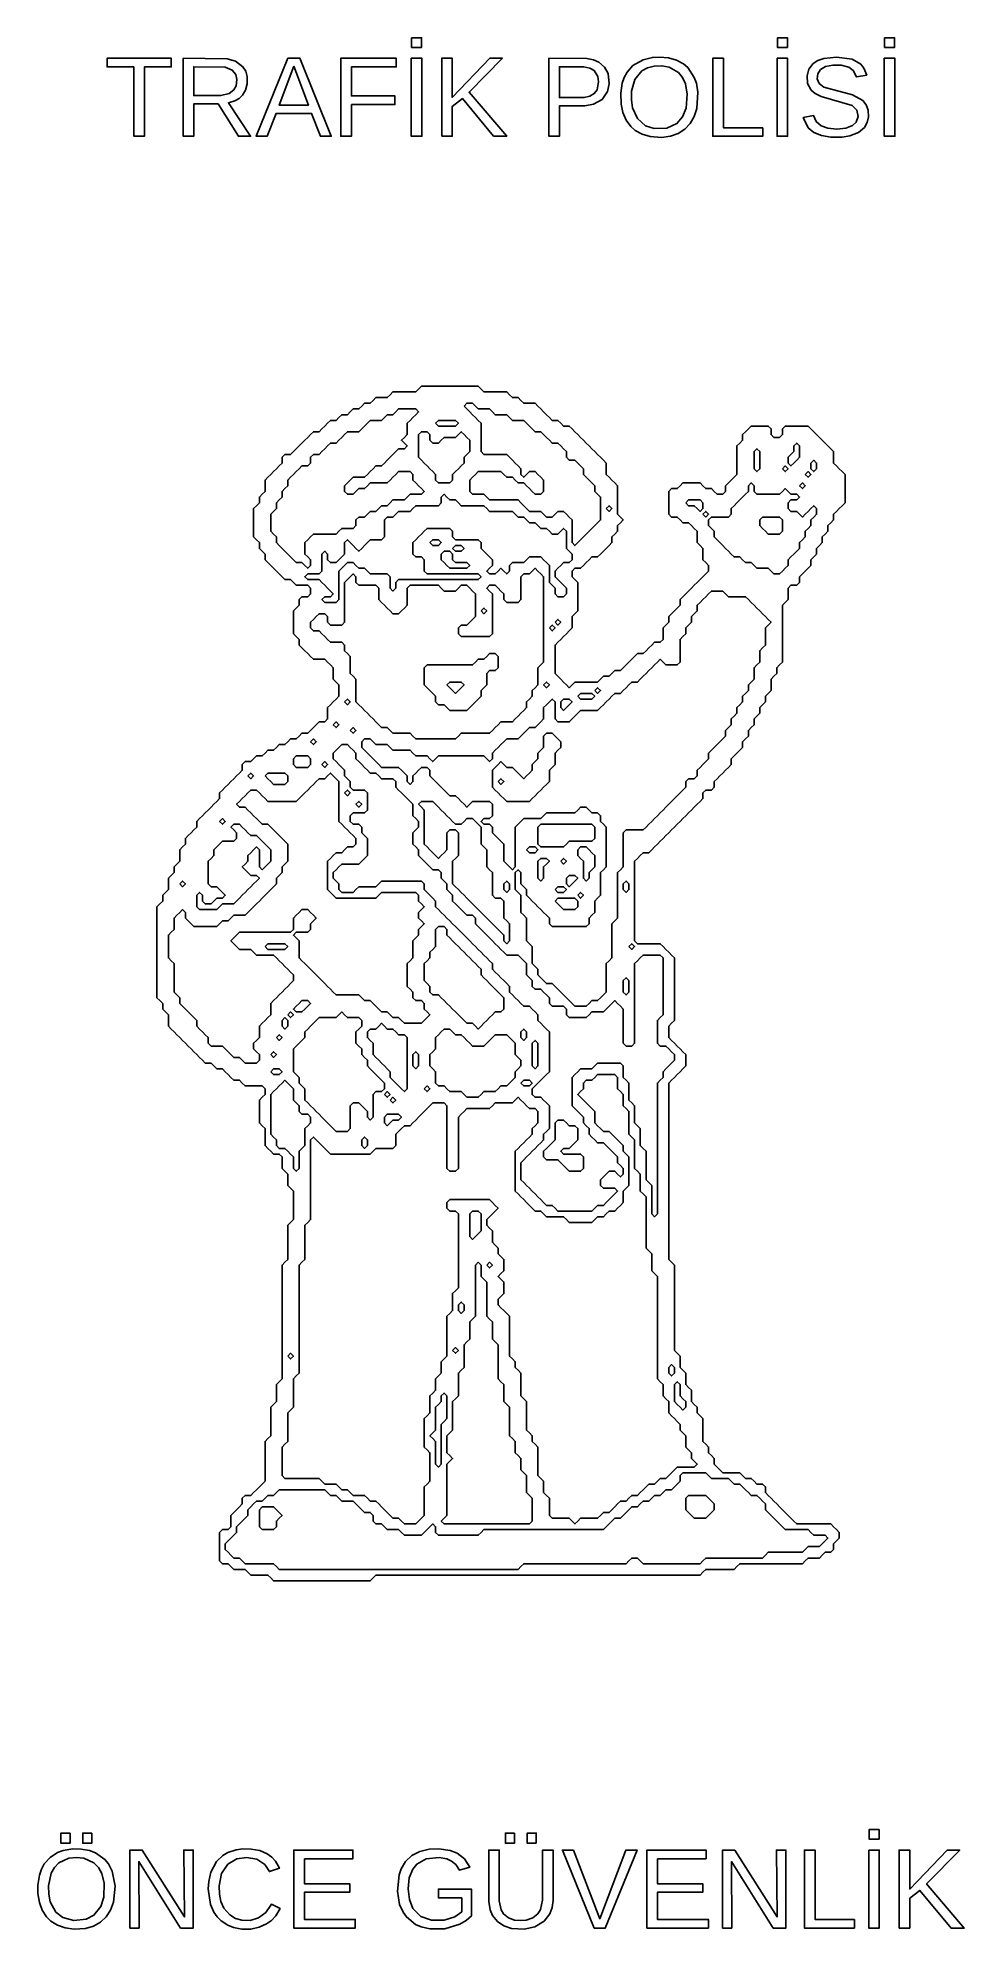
# Model space of a CAD drawing. Header units: millimetres. Extents: x 36.7 to 83.3, y 17.5 to 112.5.
import ezdxf

# ---------------------------------------------------------------- set-up
doc = ezdxf.new("R2010")
doc.units = ezdxf.units.MM
doc.layers.add('ENGRAVE', color=2, linetype='CONTINUOUS')

msp = doc.modelspace()

# ---------------------------------------------------------------- linework, layer by layer
at = {"layer": 'ENGRAVE'}
for points in [[(55.51, 112.5), (56.011, 112.5), (56.011, 112.021), (55.51, 112.021)], [(73.888, 112.5), (74.389, 112.5), (74.389, 112.021), (73.888, 112.021)], [(79.275, 112.5), (79.776, 112.5), (79.776, 112.021), (79.275, 112.021)], [(41.557, 111.041), (40.21, 111.041), (40.21, 111.476), (43.434, 111.476), (43.434, 111.041), (42.086, 111.041), (42.086, 107.553), (41.557, 107.553)], [(44.032, 111.476), (46.248, 111.449), (46.657, 111.33), (47.031, 111.051), (47.171, 110.825), (47.247, 110.556), (47.251, 110.184), (47.17, 109.879), (47.007, 109.619), (46.836, 109.46), (46.631, 109.341), (46.304, 109.243), (47.417, 107.553), (46.805, 107.553), (45.786, 109.182), (44.564, 109.182), (44.564, 107.553), (44.032, 107.553)], [(49.294, 111.476), (49.898, 111.476), (51.473, 107.553), (50.93, 107.553), (50.482, 108.7), (48.695, 108.7), (48.244, 107.553), (47.693, 107.553)], [(52.484, 109.143), (52.484, 107.553), (51.952, 107.553), (51.952, 111.476), (54.739, 111.476), (54.739, 111.041), (52.484, 111.041), (52.484, 109.583), (54.672, 109.583), (54.672, 109.143)], [(55.493, 111.476), (56.025, 111.476), (56.025, 107.553), (55.493, 107.553)], [(57.019, 107.553), (57.019, 111.476), (57.55, 111.476), (57.55, 109.51), (59.44, 111.476), (60.067, 111.476), (58.397, 109.772), (60.29, 107.553), (59.63, 107.553), (58.062, 109.446), (57.55, 109.056), (57.55, 107.553)], [(65.349, 109.796), (65.076, 109.41), (64.648, 109.164), (64.212, 109.085), (62.937, 109.082), (62.937, 107.553), (62.405, 107.553), (62.405, 111.476), (64.308, 111.463), (64.641, 111.398), (64.921, 111.278), (65.208, 111.033), (65.382, 110.705), (65.436, 110.186)], [(69.843, 108.956), (69.711, 108.549), (69.507, 108.197), (69.237, 107.913), (68.902, 107.698), (68.512, 107.559), (68.071, 107.5), (67.497, 107.537), (67.093, 107.654), (66.744, 107.849), (66.524, 108.042), (66.29, 108.36), (66.123, 108.743), (66.031, 109.176), (66.015, 109.717), (66.093, 110.22), (66.196, 110.514), (66.34, 110.775), (66.632, 111.104), (67.141, 111.401), (67.608, 111.513), (67.959, 111.534), (68.412, 111.496), (68.815, 111.382), (69.165, 111.192), (69.385, 111.004), (69.714, 110.512), (69.818, 110.215), (69.893, 109.773)], [(73.156, 107.987), (73.156, 107.553), (70.642, 107.553), (70.642, 111.476), (71.174, 111.476), (71.174, 107.987)], [(73.872, 111.476), (74.403, 111.476), (74.403, 107.553), (73.872, 107.553)], [(78.403, 108.241), (78.262, 107.996), (77.958, 107.739), (77.535, 107.572), (77.145, 107.509), (76.576, 107.507), (76.099, 107.587), (75.718, 107.747), (75.434, 107.986), (75.188, 108.494), (75.703, 108.597), (75.843, 108.291), (76.082, 108.078), (76.424, 107.954), (76.87, 107.912), (77.326, 107.957), (77.665, 108.089), (77.844, 108.257), (77.942, 108.541), (77.888, 108.869), (77.641, 109.102), (76.089, 109.548), (75.786, 109.701), (75.581, 109.878), (75.408, 110.201), (75.376, 110.583), (75.468, 110.931), (75.684, 111.204), (75.925, 111.359), (76.226, 111.466), (76.861, 111.534), (77.643, 111.434), (78.076, 111.181), (78.231, 110.98), (78.379, 110.632), (77.855, 110.54), (77.696, 110.853), (77.476, 111.019), (77.096, 111.121), (76.677, 111.127), (76.306, 111.057), (76.048, 110.909), (75.912, 110.684), (75.894, 110.442), (75.986, 110.213), (76.228, 110.029), (77.655, 109.635), (78.178, 109.352), (78.355, 109.129), (78.449, 108.873), (78.466, 108.53)], [(79.258, 111.476), (79.79, 111.476), (79.79, 107.553), (79.258, 107.553)], [(46.669, 110.65), (46.494, 110.87), (46.142, 111.021), (44.564, 111.05), (44.564, 109.602), (45.929, 109.604), (46.342, 109.698), (46.58, 109.883), (46.69, 110.09), (46.725, 110.415)], [(49.589, 111.075), (48.856, 109.115), (50.324, 109.115)], [(64.677, 110.86), (64.458, 110.981), (64.165, 111.042), (62.937, 111.05), (62.937, 109.502), (64.183, 109.51), (64.469, 109.573), (64.682, 109.699), (64.825, 109.888), (64.905, 110.29), (64.869, 110.563)], [(69.268, 110.186), (69.125, 110.503), (68.917, 110.762), (68.445, 111.033), (68.089, 111.096), (67.702, 111.083), (67.362, 110.997), (67.077, 110.836), (66.73, 110.411), (66.565, 109.817), (66.554, 109.388), (66.61, 108.991), (66.851, 108.452), (67.265, 108.085), (67.701, 107.946), (68.332, 107.967), (68.838, 108.197), (69.127, 108.529), (69.301, 108.975), (69.355, 109.676)], [(55.857, 94.857), (56, 95), (56.286, 95), (56.571, 95), (56.857, 95), (57.143, 95), (57.429, 95), (57.714, 95), (58, 95), (58.286, 95), (58.571, 95), (58.857, 95), (59, 94.857), (59.143, 94.714), (59.429, 94.714), (59.714, 94.714), (60, 94.714), (60.286, 94.714), (60.429, 94.571), (60.571, 94.429), (60.857, 94.429), (61, 94.286), (61.143, 94.143), (61.429, 94.143), (61.714, 94.143), (61.857, 94), (62, 93.857), (62.143, 93.714), (62.286, 93.571), (62.429, 93.429), (62.571, 93.286), (62.857, 93.286), (63, 93.143), (63.143, 93), (63.429, 93), (63.571, 92.857), (63.714, 92.714), (63.857, 92.571), (64, 92.429), (64.143, 92.286), (64.286, 92.143), (64.429, 92), (64.571, 91.857), (64.714, 91.714), (64.857, 91.571), (65, 91.429), (65.143, 91.286), (65.286, 91.143), (65.286, 90.857), (65.286, 90.571), (65.429, 90.429), (65.571, 90.286), (65.714, 90.143), (65.857, 90), (65.857, 89.714), (65.857, 89.429), (65.857, 89.143), (65.857, 88.857), (65.857, 88.571), (66, 88.429), (66.143, 88.286), (66, 88.143), (65.857, 88), (65.857, 87.714), (65.714, 87.571), (65.571, 87.429), (65.571, 87.143), (65.429, 87), (65.286, 86.857), (65.143, 86.714), (65, 86.571), (64.857, 86.429), (64.571, 86.429), (64.429, 86.286), (64.286, 86.143), (64.143, 86), (64, 85.857), (63.714, 85.857), (63.571, 85.714), (63.571, 85.429), (63.714, 85.286), (63.857, 85.143), (63.857, 84.857), (63.857, 84.571), (63.857, 84.286), (63.857, 84), (63.857, 83.714), (63.714, 83.571), (63.571, 83.429), (63.571, 83.143), (63.571, 82.857), (63.429, 82.714), (63.286, 82.571), (63.143, 82.429), (63, 82.286), (62.857, 82.143), (62.714, 82), (62.714, 81.714), (62.714, 81.429), (62.714, 81.143), (62.714, 80.857), (62.714, 80.571), (62.857, 80.429), (63, 80.286), (63.143, 80.143), (63.286, 80), (63.429, 79.857), (63.571, 80), (63.714, 80.143), (64, 80.143), (64.286, 80.143), (64.571, 80.143), (64.857, 80.143), (65, 80.286), (65.143, 80.429), (65.429, 80.429), (65.571, 80.571), (65.714, 80.714), (66, 80.714), (66.143, 80.857), (66.286, 81), (66.429, 81.143), (66.571, 81.286), (66.714, 81.429), (66.857, 81.571), (67.143, 81.571), (67.286, 81.714), (67.429, 81.857), (67.571, 82), (67.714, 82.143), (68, 82.143), (68.143, 82.286), (68.143, 82.571), (68.143, 82.857), (68.286, 83), (68.429, 83.143), (68.429, 83.429), (68.571, 83.571), (68.714, 83.714), (68.857, 83.857), (69, 84), (69, 84.286), (69.143, 84.429), (69.286, 84.571), (69.429, 84.714), (69.571, 84.857), (69.714, 85), (69.857, 85.143), (70, 85.286), (70.143, 85.429), (70.286, 85.571), (70.429, 85.714), (70.429, 86), (70.286, 86.143), (70.143, 86.286), (70.143, 86.571), (70.143, 86.857), (70, 87), (69.857, 87.143), (69.857, 87.429), (69.857, 87.714), (69.714, 87.857), (69.571, 88), (69.429, 88.143), (69.143, 88.143), (69, 88.286), (68.857, 88.429), (68.571, 88.429), (68.429, 88.571), (68.429, 88.857), (68.429, 89.143), (68.429, 89.429), (68.429, 89.714), (68.571, 89.857), (68.857, 89.857), (69, 90), (69.143, 90.143), (69.429, 90.143), (69.714, 90.143), (70, 90.143), (70.143, 90), (70.286, 89.857), (70.571, 89.857), (70.714, 89.714), (70.857, 89.571), (71.143, 89.571), (71.286, 89.714), (71.286, 90), (71.429, 90.143), (71.571, 90.286), (71.714, 90.429), (71.857, 90.571), (71.857, 90.857), (71.857, 91.143), (71.857, 91.429), (71.857, 91.714), (71.857, 92), (72, 92.143), (72.143, 92.286), (72.143, 92.571), (72.286, 92.714), (72.429, 92.857), (72.571, 93), (72.857, 93), (73.143, 93), (73.429, 93), (73.571, 92.857), (73.571, 92.571), (73.714, 92.429), (74, 92.429), (74.143, 92.571), (74.143, 92.857), (74.286, 93), (74.571, 93), (74.857, 93), (75.143, 93), (75.429, 93), (75.571, 92.857), (75.714, 92.714), (75.857, 92.571), (76, 92.429), (76.143, 92.286), (76.286, 92.143), (76.429, 92), (76.571, 91.857), (76.714, 91.714), (76.714, 91.429), (76.714, 91.143), (76.857, 91), (77, 90.857), (77.143, 90.714), (77.286, 90.571), (77.286, 90.286), (77.286, 90), (77.286, 89.714), (77.286, 89.429), (77.286, 89.143), (77.143, 89), (77, 88.857), (76.857, 88.714), (76.714, 88.571), (76.714, 88.286), (76.571, 88.143), (76.429, 88), (76.429, 87.714), (76.286, 87.571), (76.143, 87.429), (76.143, 87.143), (76, 87), (75.857, 86.857), (75.857, 86.571), (75.714, 86.429), (75.571, 86.286), (75.571, 86), (75.429, 85.857), (75.286, 85.714), (75.143, 85.571), (75, 85.429), (75, 85.143), (74.857, 85), (74.571, 85), (74.429, 84.857), (74.429, 84.571), (74.429, 84.286), (74.286, 84.143), (74.143, 84), (74.143, 83.714), (74.143, 83.429), (74.143, 83.143), (74.143, 82.857), (74.143, 82.571), (74.143, 82.286), (74.143, 82), (74.143, 81.714), (74.143, 81.429), (74.143, 81.143), (74, 81), (73.857, 80.857), (73.857, 80.571), (73.714, 80.429), (73.571, 80.286), (73.571, 80), (73.571, 79.714), (73.429, 79.571), (73.286, 79.429), (73.286, 79.143), (73.143, 79), (73, 78.857), (73, 78.571), (72.857, 78.429), (72.714, 78.286), (72.714, 78), (72.571, 77.857), (72.429, 77.714), (72.429, 77.429), (72.286, 77.286), (72.143, 77.143), (72.143, 76.857), (72, 76.714), (71.857, 76.571), (71.714, 76.429), (71.571, 76.286), (71.571, 76), (71.429, 75.857), (71.286, 75.714), (71.143, 75.571), (71, 75.429), (70.857, 75.286), (70.714, 75.143), (70.714, 74.857), (70.571, 74.714), (70.286, 74.714), (70.143, 74.571), (70.143, 74.286), (70, 74.143), (69.857, 74), (69.714, 73.857), (69.571, 73.714), (69.429, 73.571), (69.286, 73.429), (69.143, 73.286), (69, 73.143), (68.857, 73), (68.714, 72.857), (68.571, 72.714), (68.429, 72.571), (68.286, 72.429), (68.143, 72.286), (68, 72.143), (67.857, 72), (67.714, 71.857), (67.571, 71.714), (67.429, 71.571), (67.143, 71.571), (67, 71.429), (66.857, 71.286), (66.714, 71.143), (66.714, 70.857), (66.714, 70.571), (66.714, 70.286), (66.714, 70), (66.714, 69.714), (66.714, 69.429), (66.714, 69.143), (66.714, 68.857), (66.714, 68.571), (66.714, 68.286), (66.714, 68), (66.714, 67.714), (66.714, 67.429), (66.714, 67.143), (66.857, 67), (67.143, 67), (67.429, 67), (67.714, 67), (68, 67), (68.143, 66.857), (68.286, 66.714), (68.429, 66.571), (68.571, 66.429), (68.714, 66.286), (68.714, 66), (68.714, 65.714), (68.714, 65.429), (68.714, 65.143), (68.714, 64.857), (68.714, 64.571), (68.714, 64.286), (68.714, 64), (68.714, 63.714), (68.714, 63.429), (68.714, 63.143), (68.571, 63), (68.429, 62.857), (68.429, 62.571), (68.429, 62.286), (68.571, 62.143), (68.714, 62), (68.857, 61.857), (69, 61.714), (69.143, 61.571), (69.286, 61.429), (69.286, 61.143), (69.286, 60.857), (69.143, 60.714), (69, 60.571), (68.857, 60.429), (68.714, 60.286), (68.571, 60.143), (68.429, 60), (68.429, 59.714), (68.429, 59.429), (68.429, 59.143), (68.429, 58.857), (68.429, 58.571), (68.429, 58.286), (68.429, 58), (68.429, 57.714), (68.429, 57.429), (68.429, 57.143), (68.429, 56.857), (68.429, 56.571), (68.429, 56.286), (68.429, 56), (68.429, 55.714), (68.429, 55.429), (68.429, 55.143), (68.429, 54.857), (68.429, 54.571), (68.429, 54.286), (68.429, 54), (68.429, 53.714), (68.429, 53.429), (68.429, 53.143), (68.429, 52.857), (68.429, 52.571), (68.429, 52.286), (68.429, 52), (68.429, 51.714), (68.429, 51.429), (68.429, 51.143), (68.571, 51), (68.714, 50.857), (68.714, 50.571), (68.714, 50.286), (68.714, 50), (68.714, 49.714), (68.714, 49.429), (68.714, 49.143), (68.714, 48.857), (68.714, 48.571), (68.714, 48.286), (68.714, 48), (68.714, 47.714), (68.714, 47.429), (68.714, 47.143), (68.714, 46.857), (68.714, 46.571), (68.857, 46.429), (69, 46.286), (69, 46), (69, 45.714), (69.143, 45.571), (69.286, 45.429), (69.286, 45.143), (69.286, 44.857), (69.429, 44.714), (69.571, 44.571), (69.571, 44.286), (69.571, 44), (69.714, 43.857), (69.857, 43.714), (69.857, 43.429), (70, 43.286), (70.143, 43.143), (70.143, 42.857), (70.143, 42.571), (70.143, 42.286), (70.143, 42), (70.286, 41.857), (70.429, 41.714), (70.429, 41.429), (70.571, 41.286), (70.714, 41.143), (70.714, 40.857), (70.857, 40.714), (71, 40.571), (71.143, 40.429), (71.429, 40.429), (71.714, 40.429), (72, 40.429), (72.143, 40.286), (72.286, 40.143), (72.571, 40.143), (72.714, 40), (72.857, 39.857), (73.143, 39.857), (73.286, 39.714), (73.286, 39.429), (73.429, 39.286), (73.571, 39.143), (73.714, 39), (73.857, 38.857), (74, 38.714), (74.143, 38.571), (74.286, 38.429), (74.429, 38.286), (74.571, 38.143), (74.714, 38), (74.857, 37.857), (75.143, 37.857), (75.429, 37.857), (75.714, 37.857), (76, 37.857), (76.286, 37.857), (76.571, 37.857), (76.714, 37.714), (76.857, 37.571), (77, 37.429), (77, 37.143), (76.857, 37), (76.714, 36.857), (76.714, 36.571), (76.571, 36.429), (76.286, 36.429), (76.143, 36.286), (76, 36.143), (75.714, 36.143), (75.429, 36.143), (75.286, 36), (75.143, 35.857), (74.857, 35.857), (74.571, 35.857), (74.286, 35.857), (74, 35.857), (73.714, 35.857), (73.429, 35.857), (73.143, 35.857), (72.857, 35.857), (72.571, 35.857), (72.286, 35.857), (72, 35.857), (71.857, 35.714), (71.714, 35.571), (71.429, 35.571), (71.143, 35.571), (70.857, 35.571), (70.571, 35.571), (70.286, 35.571), (70.143, 35.429), (70, 35.286), (69.714, 35.286), (69.429, 35.286), (69.143, 35.286), (68.857, 35.286), (68.571, 35.286), (68.286, 35.286), (68, 35.286), (67.714, 35.286), (67.429, 35.286), (67.143, 35.286), (66.857, 35.286), (66.571, 35.286), (66.286, 35.286), (66, 35.286), (65.714, 35.286), (65.429, 35.286), (65.143, 35.286), (64.857, 35.286), (64.571, 35.286), (64.286, 35.286), (64, 35.286), (63.714, 35.286), (63.429, 35.286), (63.143, 35.286), (62.857, 35.286), (62.571, 35.286), (62.286, 35.286), (62, 35.286), (61.714, 35.286), (61.429, 35.286), (61.143, 35.286), (60.857, 35.286), (60.571, 35.286), (60.286, 35.286), (60, 35.286), (59.714, 35.286), (59.429, 35.286), (59.143, 35.286), (58.857, 35.286), (58.571, 35.286), (58.286, 35.286), (58, 35.286), (57.714, 35.286), (57.429, 35.286), (57.143, 35.286), (56.857, 35.286), (56.571, 35.286), (56.286, 35.286), (56, 35.286), (55.714, 35.286), (55.429, 35.286), (55.143, 35.286), (54.857, 35.286), (54.571, 35.286), (54.286, 35.286), (54, 35.286), (53.714, 35.286), (53.571, 35.143), (53.429, 35), (53.143, 35), (52.857, 35), (52.571, 35), (52.286, 35), (52, 35), (51.714, 35), (51.429, 35), (51.143, 35), (50.857, 35), (50.571, 35), (50.286, 35), (50, 35), (49.714, 35), (49.429, 35), (49.143, 35), (48.857, 35), (48.571, 35), (48.429, 35.143), (48.286, 35.286), (48, 35.286), (47.714, 35.286), (47.429, 35.286), (47.286, 35.429), (47.143, 35.571), (46.857, 35.571), (46.571, 35.571), (46.429, 35.714), (46.286, 35.857), (46, 35.857), (45.857, 36), (45.857, 36.286), (45.857, 36.571), (45.857, 36.857), (45.857, 37.143), (45.857, 37.429), (46, 37.571), (46.286, 37.571), (46.429, 37.714), (46.429, 38), (46.429, 38.286), (46.571, 38.429), (46.714, 38.571), (46.857, 38.714), (47, 38.857), (47, 39.143), (47.143, 39.286), (47.429, 39.286), (47.571, 39.429), (47.714, 39.571), (47.857, 39.714), (48, 39.857), (48.143, 40), (48.143, 40.286), (48.143, 40.571), (48.143, 40.857), (48.143, 41.143), (48.143, 41.429), (48.143, 41.714), (48.143, 42), (48.286, 42.143), (48.429, 42.286), (48.429, 42.571), (48.429, 42.857), (48.429, 43.143), (48.429, 43.429), (48.429, 43.714), (48.571, 43.857), (48.714, 44), (48.714, 44.286), (48.714, 44.571), (48.714, 44.857), (48.857, 45), (49, 45.143), (49, 45.429), (49, 45.714), (49, 46), (49, 46.286), (49, 46.571), (49, 46.857), (49, 47.143), (49, 47.429), (49, 47.714), (49, 48), (49, 48.286), (49, 48.571), (49, 48.857), (49, 49.143), (49, 49.429), (49, 49.714), (49, 50), (49, 50.286), (49, 50.571), (49, 50.857), (49.143, 51), (49.286, 51.143), (49.286, 51.429), (49.286, 51.714), (49.286, 52), (49.286, 52.286), (49.286, 52.571), (49.286, 52.857), (49.429, 53), (49.571, 53.143), (49.571, 53.429), (49.571, 53.714), (49.571, 54), (49.571, 54.286), (49.571, 54.571), (49.429, 54.714), (49.286, 54.857), (49.286, 55.143), (49.286, 55.429), (49.143, 55.571), (49, 55.714), (49, 56), (49, 56.286), (48.857, 56.429), (48.571, 56.429), (48.429, 56.571), (48.286, 56.714), (48.143, 56.857), (48.143, 57.143), (48.143, 57.429), (48.143, 57.714), (48, 57.857), (47.857, 58), (47.857, 58.286), (47.857, 58.571), (47.857, 58.857), (47.857, 59.143), (48, 59.286), (48.143, 59.429), (48.143, 59.714), (48, 59.857), (47.714, 59.857), (47.429, 59.857), (47.143, 59.857), (47, 60), (46.857, 60.143), (46.571, 60.143), (46.429, 60.286), (46.286, 60.429), (46.143, 60.571), (46, 60.714), (45.714, 60.714), (45.571, 60.857), (45.429, 61), (45.143, 61), (45, 61.143), (44.857, 61.286), (44.714, 61.429), (44.571, 61.571), (44.429, 61.714), (44.286, 61.857), (44.143, 62), (44, 62.143), (43.857, 62.286), (43.714, 62.429), (43.571, 62.571), (43.429, 62.714), (43.286, 62.857), (43.286, 63.143), (43.286, 63.429), (43.143, 63.571), (43, 63.714), (43, 64), (42.857, 64.143), (42.714, 64.286), (42.714, 64.571), (42.714, 64.857), (42.714, 65.143), (42.714, 65.429), (42.714, 65.714), (42.714, 66), (42.714, 66.286), (42.714, 66.571), (42.714, 66.857), (42.714, 67.143), (42.714, 67.429), (42.714, 67.714), (42.714, 68), (42.714, 68.286), (42.714, 68.571), (42.714, 68.857), (42.857, 69), (43, 69.143), (43, 69.429), (43.143, 69.571), (43.286, 69.714), (43.286, 70), (43.286, 70.286), (43.429, 70.429), (43.571, 70.571), (43.571, 70.857), (43.714, 71), (43.857, 71.143), (43.857, 71.429), (43.857, 71.714), (44, 71.857), (44.143, 72), (44.143, 72.286), (44.286, 72.429), (44.429, 72.571), (44.571, 72.714), (44.714, 72.857), (44.714, 73.143), (44.857, 73.286), (45, 73.429), (45.143, 73.571), (45.286, 73.714), (45.429, 73.857), (45.571, 74), (45.714, 74.143), (45.857, 74.286), (45.857, 74.571), (46, 74.714), (46.143, 74.857), (46.286, 75), (46.429, 75.143), (46.571, 75.286), (46.714, 75.429), (46.857, 75.571), (47, 75.714), (47, 76), (47.143, 76.143), (47.429, 76.143), (47.571, 76.286), (47.714, 76.429), (48, 76.429), (48.143, 76.571), (48.286, 76.714), (48.571, 76.714), (48.714, 76.857), (48.857, 77), (49.143, 77), (49.286, 77.143), (49.429, 77.286), (49.714, 77.286), (49.857, 77.429), (50, 77.571), (50.286, 77.571), (50.429, 77.714), (50.571, 77.857), (50.714, 78), (50.857, 78.143), (51.143, 78.143), (51.286, 78.286), (51.286, 78.571), (51.286, 78.857), (51.429, 79), (51.571, 79.143), (51.714, 79.286), (51.857, 79.429), (51.857, 79.714), (51.857, 80), (51.714, 80.143), (51.571, 80.286), (51.571, 80.571), (51.571, 80.857), (51.429, 81), (51.286, 81.143), (51.143, 81.286), (50.857, 81.286), (50.571, 81.286), (50.429, 81.429), (50.286, 81.571), (50.143, 81.714), (50, 81.857), (49.857, 82), (49.857, 82.286), (49.714, 82.429), (49.571, 82.571), (49.571, 82.857), (49.571, 83.143), (49.571, 83.429), (49.571, 83.714), (49.714, 83.857), (49.857, 84), (49.857, 84.286), (50, 84.429), (50.286, 84.429), (50.429, 84.571), (50.429, 84.857), (50.286, 85), (50, 85), (49.714, 85), (49.571, 85.143), (49.429, 85.286), (49.143, 85.286), (49, 85.429), (48.857, 85.571), (48.714, 85.714), (48.571, 85.857), (48.429, 86), (48.286, 86.143), (48.143, 86.286), (48.143, 86.571), (48, 86.714), (47.857, 86.857), (47.857, 87.143), (47.714, 87.286), (47.571, 87.429), (47.571, 87.714), (47.571, 88), (47.571, 88.286), (47.571, 88.571), (47.571, 88.857), (47.714, 89), (47.857, 89.143), (47.857, 89.429), (48, 89.571), (48.143, 89.714), (48.143, 90), (48.143, 90.286), (48.286, 90.429), (48.429, 90.571), (48.571, 90.714), (48.714, 90.857), (48.857, 91), (49, 91.143), (49, 91.429), (49.143, 91.571), (49.429, 91.571), (49.571, 91.714), (49.714, 91.857), (49.857, 92), (50, 92.143), (50.143, 92.286), (50.286, 92.429), (50.429, 92.571), (50.571, 92.714), (50.857, 92.714), (51, 92.857), (51.143, 93), (51.286, 93.143), (51.429, 93.286), (51.714, 93.286), (51.857, 93.429), (52, 93.571), (52.286, 93.571), (52.429, 93.714), (52.571, 93.857), (52.857, 93.857), (53, 94), (53.143, 94.143), (53.429, 94.143), (53.571, 94.286), (53.714, 94.429), (54, 94.429), (54.286, 94.429), (54.429, 94.571), (54.571, 94.714), (54.857, 94.714), (55.143, 94.714), (55.429, 94.714), (55.714, 94.714)], [(58.143, 94), (58.286, 94.143), (58.571, 94.143), (58.714, 94), (58.857, 93.857), (59.143, 93.857), (59.429, 93.857), (59.571, 93.714), (59.714, 93.571), (60, 93.571), (60.286, 93.571), (60.429, 93.429), (60.571, 93.286), (60.857, 93.286), (61.143, 93.286), (61.286, 93.143), (61.429, 93), (61.571, 92.857), (61.714, 92.714), (62, 92.714), (62.143, 92.571), (62.286, 92.429), (62.429, 92.286), (62.571, 92.143), (62.857, 92.143), (63, 92), (63.143, 91.857), (63.286, 91.714), (63.286, 91.429), (63.429, 91.286), (63.714, 91.286), (63.857, 91.143), (64, 91), (64.143, 90.857), (64.143, 90.571), (64.286, 90.429), (64.429, 90.286), (64.571, 90.143), (64.714, 90), (64.714, 89.714), (64.857, 89.571), (65, 89.429), (65, 89.143), (65, 88.857), (65, 88.571), (65, 88.286), (64.857, 88.143), (64.714, 88), (64.571, 87.857), (64.429, 87.714), (64.286, 87.571), (64.143, 87.429), (64, 87.286), (63.857, 87.143), (63.714, 87), (63.571, 87.143), (63.571, 87.429), (63.571, 87.714), (63.571, 88), (63.571, 88.286), (63.429, 88.429), (63.286, 88.571), (63.143, 88.714), (62.857, 88.714), (62.714, 88.571), (62.571, 88.429), (62.286, 88.429), (62.143, 88.571), (62, 88.714), (61.714, 88.714), (61.429, 88.714), (61.286, 88.857), (61.143, 89), (61, 89.143), (60.857, 89.286), (60.571, 89.286), (60.286, 89.286), (60, 89.286), (59.714, 89.286), (59.429, 89.286), (59.286, 89.429), (59.143, 89.571), (58.857, 89.571), (58.571, 89.571), (58.429, 89.714), (58.429, 90), (58.429, 90.286), (58.571, 90.429), (58.714, 90.571), (58.857, 90.714), (59.143, 90.714), (59.429, 90.714), (59.714, 90.714), (60, 90.714), (60.143, 90.571), (60.286, 90.429), (60.571, 90.429), (60.714, 90.286), (60.857, 90.143), (61.143, 90.143), (61.286, 90), (61.429, 89.857), (61.571, 89.714), (61.714, 89.571), (62, 89.571), (62.143, 89.714), (62.143, 90), (62.143, 90.286), (62, 90.429), (61.857, 90.571), (61.714, 90.714), (61.429, 90.714), (61.286, 90.571), (61.143, 90.429), (61, 90.571), (61, 90.857), (60.857, 91), (60.714, 91.143), (60.571, 91.286), (60.429, 91.429), (60.286, 91.571), (60, 91.571), (59.714, 91.571), (59.429, 91.571), (59.143, 91.571), (59, 91.714), (59, 92), (59, 92.286), (59, 92.571), (59, 92.857), (59, 93.143), (58.857, 93.286), (58.714, 93.429), (58.571, 93.571), (58.429, 93.714), (58.286, 93.857)], [(54.714, 93.714), (54.857, 93.857), (55.143, 93.857), (55.429, 93.857), (55.714, 93.857), (55.857, 93.714), (55.714, 93.571), (55.571, 93.429), (55.429, 93.286), (55.286, 93.143), (55.286, 92.857), (55.286, 92.571), (55.143, 92.429), (55, 92.286), (55.143, 92.143), (55.286, 92), (55.143, 91.857), (54.857, 91.857), (54.714, 91.714), (54.571, 91.571), (54.429, 91.429), (54.286, 91.286), (54.143, 91.143), (54, 91), (53.714, 91), (53.571, 90.857), (53.429, 90.714), (53.286, 90.571), (53.143, 90.429), (52.857, 90.429), (52.571, 90.429), (52.429, 90.286), (52.286, 90.143), (52.143, 90), (52.143, 89.714), (52.286, 89.571), (52.571, 89.571), (52.714, 89.714), (52.857, 89.857), (53.143, 89.857), (53.286, 90), (53.429, 90.143), (53.714, 90.143), (54, 90.143), (54.286, 90.143), (54.429, 90.286), (54.571, 90.429), (54.714, 90.571), (54.857, 90.714), (55.143, 90.714), (55.429, 90.714), (55.571, 90.571), (55.571, 90.286), (55.714, 90.143), (55.857, 90), (56, 89.857), (56.143, 89.714), (56, 89.571), (55.714, 89.571), (55.429, 89.571), (55.286, 89.429), (55.143, 89.286), (54.857, 89.286), (54.571, 89.286), (54.429, 89.143), (54.286, 89), (54, 89), (53.857, 88.857), (53.714, 88.714), (53.429, 88.714), (53.286, 88.571), (53.143, 88.429), (52.857, 88.429), (52.714, 88.286), (52.714, 88), (52.571, 87.857), (52.286, 87.857), (52, 87.857), (51.857, 87.714), (51.714, 87.571), (51.429, 87.571), (51.143, 87.571), (50.857, 87.571), (50.571, 87.571), (50.429, 87.429), (50.286, 87.286), (50.143, 87.143), (50.143, 86.857), (50.143, 86.571), (50.286, 86.429), (50.429, 86.286), (50.429, 86), (50.286, 85.857), (50.143, 86), (50, 86.143), (49.714, 86.143), (49.571, 86.286), (49.429, 86.429), (49.286, 86.571), (49.143, 86.714), (49, 86.857), (48.857, 87), (48.714, 87.143), (48.714, 87.429), (48.571, 87.571), (48.429, 87.714), (48.429, 88), (48.429, 88.286), (48.429, 88.571), (48.571, 88.714), (48.714, 88.857), (48.714, 89.143), (48.857, 89.286), (49, 89.429), (49, 89.714), (49.143, 89.857), (49.286, 90), (49.286, 90.286), (49.429, 90.429), (49.571, 90.571), (49.714, 90.714), (49.857, 90.857), (50, 91), (50.286, 91), (50.429, 91.143), (50.429, 91.429), (50.571, 91.571), (50.857, 91.571), (51, 91.714), (51.143, 91.857), (51.286, 92), (51.429, 92.143), (51.714, 92.143), (51.857, 92.286), (52, 92.429), (52.143, 92.571), (52.286, 92.714), (52.571, 92.714), (52.857, 92.714), (53, 92.857), (53.143, 93), (53.286, 93.143), (53.429, 93.286), (53.714, 93.286), (54, 93.286), (54.143, 93.429), (54.286, 93.571), (54.571, 93.571)], [(56.714, 93.143), (56.857, 93.286), (57.143, 93.286), (57.429, 93.286), (57.714, 93.286), (57.857, 93.143), (57.714, 93), (57.429, 93), (57.143, 93), (56.857, 93)], [(55.857, 92.571), (56, 92.714), (56.286, 92.714), (56.429, 92.571), (56.429, 92.286), (56.571, 92.143), (56.857, 92.143), (57, 92.286), (57.143, 92.429), (57.429, 92.429), (57.714, 92.429), (57.857, 92.571), (58, 92.714), (58.143, 92.571), (58.286, 92.429), (58.429, 92.286), (58.429, 92), (58.429, 91.714), (58.286, 91.571), (58.143, 91.429), (58.143, 91.143), (58, 91), (57.857, 90.857), (57.714, 90.714), (57.571, 90.571), (57.571, 90.286), (57.429, 90.143), (57.143, 90.143), (56.857, 90.143), (56.714, 90.286), (56.714, 90.571), (56.571, 90.714), (56.429, 90.857), (56.286, 91), (56.143, 91.143), (56, 91.286), (55.857, 91.429), (55.857, 91.714), (55.857, 92), (55.857, 92.286)], [(72.714, 91.714), (72.857, 91.857), (73, 91.714), (73, 91.429), (73, 91.143), (73, 90.857), (72.857, 90.714), (72.714, 90.857), (72.714, 91.143), (72.714, 91.429)], [(74.714, 92), (74.857, 92.143), (75, 92), (75, 91.714), (75, 91.429), (74.857, 91.286), (74.714, 91.143), (74.571, 91), (74.429, 91.143), (74.429, 91.429), (74.571, 91.571), (74.714, 91.714)], [(75.571, 91.143), (75.714, 91.286), (75.857, 91.143), (75.857, 90.857), (75.714, 90.714), (75.571, 90.857)], [(74.143, 90.857), (74.286, 91), (74.429, 90.857), (74.286, 90.714)], [(75.286, 90.571), (75.429, 90.714), (75.571, 90.571), (75.429, 90.429)], [(57, 89.429), (57.143, 89.571), (57.286, 89.429), (57.429, 89.286), (57.714, 89.286), (57.857, 89.143), (58, 89), (58.286, 89), (58.571, 89), (58.857, 89), (59.143, 89), (59.286, 88.857), (59.429, 88.714), (59.714, 88.714), (60, 88.714), (60.286, 88.714), (60.571, 88.714), (60.714, 88.571), (60.857, 88.429), (61.143, 88.429), (61.286, 88.286), (61.429, 88.143), (61.714, 88.143), (61.857, 88), (62, 87.857), (62.286, 87.857), (62.429, 87.714), (62.571, 87.571), (62.857, 87.571), (63, 87.714), (63.143, 87.857), (63.286, 87.714), (63.286, 87.429), (63.286, 87.143), (63.286, 86.857), (63.429, 86.714), (63.571, 86.571), (63.571, 86.286), (63.429, 86.143), (63.143, 86.143), (63, 86), (62.857, 85.857), (62.714, 85.714), (62.714, 85.429), (62.857, 85.286), (63, 85.143), (63.143, 85), (63.286, 84.857), (63.286, 84.571), (63.143, 84.429), (62.857, 84.429), (62.714, 84.571), (62.714, 84.857), (62.571, 85), (62.429, 85.143), (62.429, 85.429), (62.429, 85.714), (62.429, 86), (62.286, 86.143), (62.143, 86.286), (62, 86.429), (61.714, 86.429), (61.429, 86.429), (61.286, 86.286), (61.143, 86.143), (60.857, 86.143), (60.571, 86.143), (60.429, 86), (60.429, 85.714), (60.286, 85.571), (60.143, 85.714), (60, 85.857), (59.857, 85.714), (59.714, 85.571), (59.429, 85.571), (59.286, 85.714), (59.429, 85.857), (59.571, 86), (59.571, 86.286), (59.429, 86.429), (59.286, 86.571), (59.143, 86.714), (59, 86.857), (59, 87.143), (58.857, 87.286), (58.571, 87.286), (58.286, 87.286), (58, 87.286), (57.714, 87.286), (57.571, 87.429), (57.571, 87.714), (57.429, 87.857), (57.143, 87.857), (56.857, 87.857), (56.571, 87.857), (56.286, 87.857), (56.143, 87.714), (56, 87.571), (55.857, 87.429), (55.714, 87.286), (55.571, 87.143), (55.571, 86.857), (55.571, 86.571), (55.714, 86.429), (56, 86.429), (56.143, 86.286), (56.143, 86), (56.143, 85.714), (56.286, 85.571), (56.571, 85.571), (56.857, 85.571), (57.143, 85.571), (57.429, 85.571), (57.714, 85.571), (58, 85.571), (58.286, 85.571), (58.571, 85.571), (58.857, 85.571), (59, 85.429), (58.857, 85.286), (58.571, 85.286), (58.286, 85.286), (58, 85.286), (57.714, 85.286), (57.429, 85.286), (57.143, 85.286), (56.857, 85.286), (56.571, 85.286), (56.286, 85.286), (56, 85.286), (55.714, 85.286), (55.429, 85.286), (55.143, 85.286), (54.857, 85.286), (54.714, 85.143), (54.714, 84.857), (54.571, 84.714), (54.429, 84.857), (54.429, 85.143), (54.429, 85.429), (54.286, 85.571), (54, 85.571), (53.714, 85.571), (53.429, 85.571), (53.286, 85.714), (53.143, 85.857), (52.857, 85.857), (52.714, 86), (52.571, 86.143), (52.286, 86.143), (52.143, 86), (52, 85.857), (51.857, 85.714), (51.857, 85.429), (51.857, 85.143), (51.857, 84.857), (51.857, 84.571), (51.857, 84.286), (51.714, 84.143), (51.429, 84.143), (51.143, 84.143), (51, 84.286), (51.143, 84.429), (51.429, 84.429), (51.571, 84.571), (51.429, 84.714), (51.286, 84.857), (51.143, 85), (51, 85.143), (50.857, 85.286), (50.571, 85.286), (50.286, 85.286), (50.143, 85.429), (50.286, 85.571), (50.571, 85.571), (50.857, 85.571), (51, 85.714), (51, 86), (51, 86.286), (51, 86.571), (51.143, 86.714), (51.286, 86.571), (51.286, 86.286), (51.429, 86.143), (51.714, 86.143), (51.857, 86.286), (52, 86.429), (52.143, 86.571), (52.143, 86.857), (52.143, 87.143), (52.286, 87.286), (52.429, 87.143), (52.571, 87), (52.714, 86.857), (52.857, 86.714), (53, 86.857), (53.143, 87), (53.286, 87.143), (53.429, 87.286), (53.714, 87.286), (54, 87.286), (54.143, 87.429), (54.143, 87.714), (54.143, 88), (54.143, 88.286), (54.286, 88.429), (54.571, 88.429), (54.714, 88.571), (54.857, 88.714), (55.143, 88.714), (55.429, 88.714), (55.571, 88.857), (55.714, 89), (56, 89), (56.286, 89), (56.571, 89), (56.857, 89), (57, 89.143)], [(72.429, 90), (72.571, 90.143), (72.714, 90), (72.714, 89.714), (72.857, 89.571), (73.143, 89.571), (73.429, 89.571), (73.714, 89.571), (74, 89.571), (74.143, 89.714), (74.286, 89.857), (74.429, 89.714), (74.571, 89.571), (74.857, 89.571), (75, 89.429), (74.857, 89.286), (74.571, 89.286), (74.429, 89.143), (74.429, 88.857), (74.571, 88.714), (74.857, 88.714), (75, 88.571), (75.143, 88.429), (75.286, 88.571), (75.429, 88.714), (75.571, 88.857), (75.714, 89), (75.857, 88.857), (75.857, 88.571), (75.714, 88.429), (75.571, 88.286), (75.571, 88), (75.429, 87.857), (75.286, 87.714), (75.286, 87.429), (75.143, 87.286), (75, 87.143), (75, 86.857), (74.857, 86.714), (74.714, 86.571), (74.571, 86.429), (74.429, 86.286), (74.429, 86), (74.286, 85.857), (74.143, 85.714), (74, 85.571), (73.714, 85.571), (73.571, 85.714), (73.429, 85.857), (73.143, 85.857), (72.857, 85.857), (72.714, 86), (72.571, 86.143), (72.286, 86.143), (72.143, 86.286), (72, 86.429), (71.714, 86.429), (71.571, 86.571), (71.429, 86.714), (71.286, 86.857), (71.143, 87), (71, 87.143), (70.857, 87.286), (70.714, 87.429), (70.714, 87.714), (70.571, 87.857), (70.429, 88), (70.429, 88.286), (70.571, 88.429), (70.857, 88.429), (71.143, 88.429), (71.429, 88.429), (71.571, 88.571), (71.571, 88.857), (71.714, 89), (71.857, 89.143), (72, 89.286), (72.143, 89.429), (72.286, 89.571), (72.429, 89.714)], [(75, 90), (75.143, 90.143), (75.286, 90), (75.143, 89.857)], [(65.286, 88.857), (65.429, 89), (65.571, 88.857), (65.429, 88.714)], [(69.286, 89.143), (69.429, 89.286), (69.714, 89.286), (70, 89.286), (70.143, 89.143), (70.143, 88.857), (70, 88.714), (69.857, 88.857), (69.714, 89), (69.429, 89)], [(70.143, 88.571), (70.286, 88.714), (70.429, 88.571), (70.286, 88.429)], [(73, 88.286), (73.143, 88.429), (73.429, 88.429), (73.714, 88.429), (74, 88.429), (74.143, 88.286), (74.143, 88), (74.143, 87.714), (74, 87.571), (73.714, 87.571), (73.429, 87.571), (73.286, 87.714), (73.143, 87.857), (73, 88)], [(56.429, 87.143), (56.571, 87.286), (56.857, 87.286), (57, 87.143), (56.857, 87), (56.571, 87)], [(57, 86.571), (57.143, 86.714), (57.429, 86.714), (57.571, 86.571), (57.571, 86.286), (57.714, 86.143), (58, 86.143), (58.286, 86.143), (58.429, 86), (58.286, 85.857), (58, 85.857), (57.714, 85.857), (57.429, 85.857), (57.286, 86), (57.143, 86.143), (57, 86.286)], [(57.571, 86.857), (57.714, 87), (58, 87), (58.143, 86.857), (58, 86.714), (57.714, 86.714)], [(61.571, 85.714), (61.714, 85.857), (61.857, 85.714), (62, 85.571), (62.143, 85.429), (62.143, 85.143), (62.143, 84.857), (62.143, 84.571), (62.143, 84.286), (62.143, 84), (62.143, 83.714), (62.143, 83.429), (62.143, 83.143), (62.143, 82.857), (62.143, 82.571), (62.143, 82.286), (62.143, 82), (62.143, 81.714), (62.143, 81.429), (62.143, 81.143), (62, 81), (61.857, 80.857), (61.857, 80.571), (61.857, 80.286), (61.857, 80), (61.714, 79.857), (61.571, 79.714), (61.571, 79.429), (61.429, 79.286), (61.286, 79.143), (61.286, 78.857), (61.143, 78.714), (61, 78.571), (60.857, 78.429), (60.714, 78.286), (60.571, 78.143), (60.286, 78.143), (60, 78.143), (59.857, 78), (59.714, 77.857), (59.571, 77.714), (59.429, 77.571), (59.143, 77.571), (58.857, 77.571), (58.571, 77.571), (58.286, 77.571), (58, 77.571), (57.857, 77.429), (57.714, 77.286), (57.429, 77.286), (57.143, 77.286), (56.857, 77.286), (56.571, 77.286), (56.286, 77.286), (56, 77.286), (55.714, 77.286), (55.571, 77.429), (55.429, 77.571), (55.143, 77.571), (54.857, 77.571), (54.571, 77.571), (54.429, 77.714), (54.286, 77.857), (54, 77.857), (53.857, 78), (53.714, 78.143), (53.571, 78.286), (53.429, 78.429), (53.286, 78.571), (53.143, 78.714), (53, 78.857), (52.857, 79), (52.714, 79.143), (52.714, 79.429), (52.714, 79.714), (52.714, 80), (52.714, 80.286), (52.571, 80.429), (52.429, 80.571), (52.429, 80.857), (52.429, 81.143), (52.429, 81.429), (52.286, 81.571), (52.143, 81.714), (52.143, 82), (52, 82.143), (51.714, 82.143), (51.429, 82.143), (51.286, 82.286), (51.143, 82.429), (51, 82.571), (50.857, 82.714), (50.571, 82.714), (50.429, 82.857), (50.429, 83.143), (50.571, 83.286), (50.714, 83.429), (50.857, 83.571), (51.143, 83.571), (51.286, 83.429), (51.286, 83.143), (51.429, 83), (51.714, 83), (52, 83), (52.143, 83.143), (52.143, 83.429), (52.143, 83.714), (52.143, 84), (52.143, 84.286), (52.143, 84.571), (52.143, 84.857), (52.143, 85.143), (52.286, 85.286), (52.429, 85.429), (52.571, 85.571), (52.714, 85.429), (52.714, 85.143), (52.857, 85), (53.143, 85), (53.429, 85), (53.714, 85), (53.857, 84.857), (53.857, 84.571), (53.857, 84.286), (54, 84.143), (54.143, 84), (54.286, 83.857), (54.429, 83.714), (54.571, 83.571), (54.857, 83.571), (55, 83.714), (55.143, 83.857), (55.286, 84), (55.286, 84.286), (55.286, 84.571), (55.286, 84.857), (55.429, 85), (55.714, 85), (56, 85), (56.286, 85), (56.571, 85), (56.857, 85), (57, 84.857), (57.143, 84.714), (57.429, 84.714), (57.714, 84.714), (57.857, 84.857), (58, 85), (58.286, 85), (58.429, 84.857), (58.571, 84.714), (58.714, 84.571), (58.714, 84.286), (58.714, 84), (58.714, 83.714), (58.714, 83.429), (58.571, 83.286), (58.429, 83.143), (58.286, 83), (58, 83), (57.857, 82.857), (57.857, 82.571), (58, 82.429), (58.286, 82.429), (58.571, 82.429), (58.857, 82.429), (59.143, 82.429), (59.429, 82.429), (59.571, 82.571), (59.571, 82.857), (59.571, 83.143), (59.571, 83.429), (59.571, 83.714), (59.571, 84), (59.571, 84.286), (59.571, 84.571), (59.429, 84.714), (59.286, 84.857), (59.429, 85), (59.714, 85), (59.857, 84.857), (60, 84.714), (60.143, 84.571), (60.143, 84.286), (60.286, 84.143), (60.571, 84.143), (60.857, 84.143), (61, 84.286), (61, 84.571), (61, 84.857), (61, 85.143), (61, 85.429), (61.143, 85.571), (61.429, 85.571)], [(70.429, 84.571), (70.571, 84.714), (70.857, 84.714), (71.143, 84.714), (71.286, 84.571), (71.429, 84.429), (71.714, 84.429), (72, 84.429), (72.286, 84.429), (72.429, 84.286), (72.571, 84.143), (72.714, 84), (72.857, 83.857), (73, 83.714), (73.143, 83.571), (73.286, 83.429), (73.429, 83.286), (73.571, 83.143), (73.429, 83), (73.286, 82.857), (73.286, 82.571), (73.286, 82.286), (73.286, 82), (73.143, 81.857), (73, 81.714), (73, 81.429), (73, 81.143), (72.857, 81), (72.714, 80.857), (72.714, 80.571), (72.714, 80.286), (72.571, 80.143), (72.429, 80), (72.429, 79.714), (72.286, 79.571), (72.143, 79.429), (72.143, 79.143), (72, 79), (71.857, 78.857), (71.857, 78.571), (71.714, 78.429), (71.571, 78.286), (71.571, 78), (71.429, 77.857), (71.286, 77.714), (71.286, 77.429), (71.143, 77.286), (71, 77.143), (70.857, 77), (70.714, 76.857), (70.571, 76.714), (70.429, 76.571), (70.429, 76.286), (70.286, 76.143), (70.143, 76), (70, 75.857), (69.857, 75.714), (69.857, 75.429), (69.714, 75.286), (69.429, 75.286), (69.286, 75.143), (69.286, 74.857), (69.143, 74.714), (69, 74.571), (68.857, 74.429), (68.714, 74.286), (68.571, 74.143), (68.429, 74), (68.286, 73.857), (68.143, 73.714), (68, 73.571), (67.857, 73.429), (67.714, 73.286), (67.571, 73.143), (67.429, 73), (67.286, 72.857), (67.143, 72.714), (66.857, 72.714), (66.571, 72.714), (66.286, 72.714), (66.143, 72.571), (66.143, 72.286), (66.143, 72), (66.143, 71.714), (66.143, 71.429), (66.143, 71.143), (66.143, 70.857), (66, 70.714), (65.857, 70.571), (65.857, 70.286), (65.857, 70), (65.857, 69.714), (65.857, 69.429), (65.857, 69.143), (65.857, 68.857), (65.857, 68.571), (65.857, 68.286), (65.714, 68.143), (65.571, 68), (65.571, 67.714), (65.571, 67.429), (65.571, 67.143), (65.571, 66.857), (65.571, 66.571), (65.571, 66.286), (65.429, 66.143), (65.286, 66), (65.286, 65.714), (65.286, 65.429), (65.286, 65.143), (65.286, 64.857), (65.286, 64.571), (65.143, 64.429), (65, 64.286), (64.857, 64.143), (64.571, 64.143), (64.429, 64), (64.286, 63.857), (64, 63.857), (63.714, 63.857), (63.571, 64), (63.429, 64.143), (63.286, 64.286), (63.143, 64.429), (63, 64.571), (62.857, 64.714), (62.714, 64.857), (62.571, 65), (62.286, 65), (62.143, 65.143), (62, 65.286), (61.857, 65.429), (61.857, 65.714), (61.714, 65.857), (61.571, 66), (61.571, 66.286), (61.571, 66.571), (61.571, 66.857), (61.429, 67), (61.286, 67.143), (61.286, 67.429), (61.286, 67.714), (61.286, 68), (61.286, 68.286), (61.143, 68.429), (61, 68.571), (61, 68.857), (61, 69.143), (61, 69.429), (60.857, 69.571), (60.714, 69.714), (60.714, 70), (60.714, 70.286), (60.714, 70.571), (60.857, 70.714), (61, 70.571), (61, 70.286), (61, 70), (61.143, 69.857), (61.286, 69.714), (61.286, 69.429), (61.429, 69.286), (61.571, 69.143), (61.714, 69), (61.857, 68.857), (62, 68.714), (62.143, 68.571), (62.286, 68.429), (62.429, 68.286), (62.429, 68), (62.571, 67.857), (62.857, 67.857), (63.143, 67.857), (63.429, 67.857), (63.714, 67.857), (64, 67.857), (64.286, 67.857), (64.429, 68), (64.429, 68.286), (64.571, 68.429), (64.714, 68.571), (64.714, 68.857), (64.714, 69.143), (64.857, 69.286), (65, 69.429), (65, 69.714), (65, 70), (65, 70.286), (65, 70.571), (65.143, 70.714), (65.286, 70.857), (65.286, 71.143), (65.286, 71.429), (65.286, 71.714), (65.286, 72), (65.286, 72.286), (65.286, 72.571), (65.286, 72.857), (65.143, 73), (65, 73.143), (65, 73.429), (64.857, 73.571), (64.571, 73.571), (64.429, 73.714), (64.286, 73.857), (64, 73.857), (63.857, 73.714), (63.714, 73.571), (63.429, 73.571), (63.143, 73.571), (62.857, 73.571), (62.571, 73.571), (62.286, 73.571), (62.143, 73.429), (62, 73.286), (61.714, 73.286), (61.429, 73.286), (61.143, 73.286), (61, 73.143), (60.857, 73), (60.714, 72.857), (60.714, 72.571), (60.714, 72.286), (60.714, 72), (60.714, 71.714), (60.714, 71.429), (60.714, 71.143), (60.714, 70.857), (60.571, 70.714), (60.429, 70.857), (60.286, 71), (60.143, 71.143), (60.143, 71.429), (60.143, 71.714), (60.143, 72), (60, 72.143), (59.857, 72.286), (59.714, 72.429), (59.571, 72.571), (59.571, 72.857), (59.429, 73), (59.143, 73), (59, 73.143), (59.143, 73.286), (59.429, 73.286), (59.571, 73.429), (59.571, 73.714), (59.571, 74), (59.429, 74.143), (59.143, 74.143), (58.857, 74.143), (58.571, 74.143), (58.429, 74), (58.286, 73.857), (58.143, 74), (58, 74.143), (57.857, 74.286), (57.714, 74.429), (57.429, 74.429), (57.286, 74.571), (57.143, 74.714), (57, 74.857), (56.857, 75), (56.714, 75.143), (56.571, 75.286), (56.429, 75.429), (56.429, 75.714), (56.286, 75.857), (56, 75.857), (55.857, 75.714), (55.714, 75.571), (55.571, 75.429), (55.571, 75.143), (55.429, 75), (55.286, 75.143), (55.286, 75.429), (55.143, 75.571), (55, 75.714), (54.857, 75.857), (54.571, 75.857), (54.286, 75.857), (54, 75.857), (53.857, 76), (53.714, 76.143), (53.571, 76.286), (53.429, 76.429), (53.286, 76.571), (53.143, 76.714), (53, 76.857), (53, 77.143), (53.143, 77.286), (53.429, 77.286), (53.571, 77.143), (53.714, 77), (54, 77), (54.286, 77), (54.429, 76.857), (54.571, 76.714), (54.857, 76.714), (55.143, 76.714), (55.429, 76.714), (55.571, 76.571), (55.714, 76.429), (56, 76.429), (56.286, 76.429), (56.429, 76.286), (56.571, 76.143), (56.714, 76.286), (56.857, 76.429), (57.143, 76.429), (57.429, 76.429), (57.714, 76.429), (58, 76.429), (58.286, 76.429), (58.571, 76.429), (58.857, 76.429), (59.143, 76.429), (59.286, 76.286), (59.429, 76.143), (59.571, 76.286), (59.571, 76.571), (59.714, 76.714), (59.857, 76.857), (60, 77), (60.143, 77.143), (60.286, 77.286), (60.571, 77.286), (60.857, 77.286), (61, 77.429), (61.143, 77.571), (61.286, 77.714), (61.429, 77.857), (61.714, 77.857), (61.857, 78), (62, 78.143), (62.143, 78.286), (62.143, 78.571), (62.143, 78.857), (62.286, 79), (62.429, 79.143), (62.571, 79.286), (62.714, 79.143), (62.714, 78.857), (62.714, 78.571), (62.714, 78.286), (62.857, 78.143), (63.143, 78.143), (63.429, 78.143), (63.571, 78.286), (63.714, 78.429), (63.857, 78.571), (64, 78.714), (64.286, 78.714), (64.571, 78.714), (64.857, 78.714), (65, 78.857), (65.143, 79), (65.286, 79.143), (65.429, 79.286), (65.571, 79.429), (65.714, 79.571), (66, 79.571), (66.143, 79.714), (66.286, 79.857), (66.429, 80), (66.571, 80.143), (66.857, 80.143), (67, 80.286), (67.143, 80.429), (67.286, 80.571), (67.429, 80.714), (67.571, 80.857), (67.714, 81), (67.857, 81.143), (68, 81.286), (68.143, 81.143), (68.286, 81), (68.571, 81), (68.857, 81), (69, 81.143), (69, 81.429), (69, 81.714), (69, 82), (69, 82.286), (69.143, 82.429), (69.286, 82.571), (69.286, 82.857), (69.429, 83), (69.571, 83.143), (69.571, 83.429), (69.714, 83.571), (69.857, 83.714), (69.857, 84), (70, 84.143), (70.143, 84.286), (70.286, 84.429)], [(59, 83.714), (59.143, 83.857), (59.286, 83.714), (59.143, 83.571)], [(62.429, 82.857), (62.571, 83), (62.714, 82.857), (62.571, 82.714)], [(62.714, 83.143), (62.857, 83.286), (63, 83.143), (62.857, 83)], [(59.286, 81.429), (59.429, 81.571), (59.714, 81.571), (59.857, 81.429), (59.857, 81.143), (59.857, 80.857), (59.714, 80.714), (59.429, 80.714), (59.286, 80.571), (59.286, 80.286), (59.286, 80), (59.143, 79.857), (59, 79.714), (59, 79.429), (58.857, 79.286), (58.714, 79.143), (58.571, 79), (58.429, 78.857), (58.286, 78.714), (58, 78.714), (57.714, 78.714), (57.429, 78.714), (57.286, 78.857), (57.143, 79), (56.857, 79), (56.714, 79.143), (56.714, 79.429), (56.571, 79.571), (56.429, 79.714), (56.286, 79.857), (56.143, 80), (56.143, 80.286), (56.143, 80.571), (56.143, 80.857), (56.286, 81), (56.571, 81), (56.857, 81), (57.143, 81), (57.429, 81), (57.714, 81), (58, 81), (58.286, 81), (58.571, 81), (58.714, 81.143), (58.857, 81.286), (59.143, 81.286)], [(57.286, 80), (57.429, 80.143), (57.714, 80.143), (58, 80.143), (58.143, 80), (58, 79.857), (57.857, 79.714), (57.714, 79.571), (57.571, 79.714), (57.429, 79.857)], [(62.143, 80), (62.286, 80.143), (62.429, 80), (62.286, 79.857)], [(64.714, 79.714), (64.857, 79.857), (65, 79.714), (64.857, 79.571)], [(52.143, 79.143), (52.286, 79.286), (52.429, 79.143), (52.286, 79)], [(63, 79.143), (63.143, 79.286), (63.429, 79.286), (63.571, 79.143), (63.429, 79), (63.286, 78.857), (63.143, 78.714), (63, 78.857)], [(63.857, 79.429), (64, 79.571), (64.286, 79.571), (64.571, 79.571), (64.714, 79.429), (64.571, 79.286), (64.286, 79.286), (64, 79.286)], [(51.571, 78), (51.714, 78.143), (51.857, 78), (51.714, 77.857)], [(50.429, 77.143), (50.571, 77.286), (50.714, 77.143), (50.571, 77)], [(51.857, 76.857), (52, 77), (52.286, 77), (52.429, 76.857), (52.571, 76.714), (52.714, 76.571), (52.714, 76.286), (52.857, 76.143), (53, 76), (53.143, 75.857), (53.286, 75.714), (53.429, 75.571), (53.714, 75.571), (53.857, 75.429), (54, 75.286), (54.286, 75.286), (54.571, 75.286), (54.714, 75.143), (54.714, 74.857), (54.857, 74.714), (55, 74.571), (55.143, 74.429), (55.286, 74.286), (55.429, 74.143), (55.571, 74), (55.571, 73.714), (55.571, 73.429), (55.714, 73.286), (55.857, 73.143), (55.857, 72.857), (55.714, 72.714), (55.571, 72.571), (55.571, 72.286), (55.571, 72), (55.714, 71.857), (55.857, 71.714), (55.857, 71.429), (56, 71.286), (56.143, 71.143), (56.286, 71), (56.429, 70.857), (56.571, 70.714), (56.857, 70.714), (57, 70.571), (57, 70.286), (57.143, 70.143), (57.286, 70), (57.286, 69.714), (57.429, 69.571), (57.571, 69.429), (57.571, 69.143), (57.714, 69), (57.857, 68.857), (58, 68.714), (58.143, 68.571), (58.286, 68.429), (58.571, 68.429), (58.714, 68.286), (58.714, 68), (58.857, 67.857), (59, 67.714), (59.143, 67.571), (59.286, 67.429), (59.429, 67.286), (59.571, 67.143), (59.714, 67), (59.857, 66.857), (60, 66.714), (60.143, 66.571), (60.286, 66.429), (60.571, 66.429), (60.857, 66.429), (61, 66.286), (61.143, 66.143), (61.286, 66), (61.286, 65.714), (61.286, 65.429), (61.429, 65.286), (61.571, 65.143), (61.571, 64.857), (61.714, 64.714), (62, 64.714), (62.143, 64.571), (62.286, 64.429), (62.429, 64.286), (62.429, 64), (62.571, 63.857), (62.857, 63.857), (63.143, 63.857), (63.286, 63.714), (63.286, 63.429), (63.429, 63.286), (63.714, 63.286), (64, 63.286), (64.286, 63.286), (64.429, 63.429), (64.571, 63.571), (64.857, 63.571), (65.143, 63.571), (65.286, 63.714), (65.429, 63.857), (65.571, 64), (65.714, 64.143), (65.857, 64), (66, 63.857), (66.143, 63.714), (66.143, 63.429), (66.143, 63.143), (66.143, 62.857), (66.143, 62.571), (66.143, 62.286), (66.143, 62), (66.286, 61.857), (66.571, 61.857), (66.714, 62), (66.714, 62.286), (66.714, 62.571), (66.714, 62.857), (66.714, 63.143), (66.714, 63.429), (66.714, 63.714), (66.714, 64), (66.714, 64.286), (66.714, 64.571), (66.714, 64.857), (66.714, 65.143), (66.714, 65.429), (66.714, 65.714), (66.714, 66), (66.857, 66.143), (67, 66.286), (67.143, 66.429), (67.429, 66.429), (67.714, 66.429), (68, 66.429), (68.143, 66.286), (68.143, 66), (68.143, 65.714), (68.143, 65.429), (68.143, 65.143), (68.143, 64.857), (68.143, 64.571), (68.143, 64.286), (68.143, 64), (68.143, 63.714), (68.143, 63.429), (68, 63.286), (67.857, 63.143), (67.857, 62.857), (67.857, 62.571), (67.857, 62.286), (67.857, 62), (68, 61.857), (68.286, 61.857), (68.429, 61.714), (68.571, 61.571), (68.714, 61.429), (68.714, 61.143), (68.571, 61), (68.429, 60.857), (68.286, 60.714), (68.143, 60.571), (68.143, 60.286), (68, 60.143), (67.857, 60), (67.857, 59.714), (67.857, 59.429), (67.857, 59.143), (67.857, 58.857), (67.857, 58.571), (67.857, 58.286), (67.857, 58), (67.857, 57.714), (67.857, 57.429), (67.857, 57.143), (67.857, 56.857), (67.857, 56.571), (67.857, 56.286), (67.857, 56), (67.857, 55.714), (67.857, 55.429), (67.857, 55.143), (67.857, 54.857), (67.857, 54.571), (67.857, 54.286), (67.857, 54), (67.857, 53.714), (67.857, 53.429), (67.714, 53.286), (67.571, 53.429), (67.571, 53.714), (67.571, 54), (67.571, 54.286), (67.571, 54.571), (67.571, 54.857), (67.429, 55), (67.286, 55.143), (67.286, 55.429), (67.286, 55.714), (67.286, 56), (67.286, 56.286), (67.286, 56.571), (67.143, 56.714), (67, 56.857), (67, 57.143), (67, 57.429), (67, 57.714), (66.857, 57.857), (66.714, 58), (66.714, 58.286), (66.714, 58.571), (66.714, 58.857), (66.571, 59), (66.429, 59.143), (66.429, 59.429), (66.429, 59.714), (66.429, 60), (66.286, 60.143), (66.143, 60.286), (66.143, 60.571), (66.143, 60.857), (66, 61), (65.714, 61), (65.429, 61), (65.143, 61), (64.857, 61), (64.714, 60.857), (64.571, 60.714), (64.286, 60.714), (64, 60.714), (63.857, 60.571), (63.714, 60.429), (63.571, 60.286), (63.571, 60), (63.571, 59.714), (63.571, 59.429), (63.571, 59.143), (63.571, 58.857), (63.714, 58.714), (63.857, 58.571), (64, 58.429), (64.143, 58.286), (64.143, 58), (64.286, 57.857), (64.429, 57.714), (64.429, 57.429), (64.571, 57.286), (64.714, 57.143), (64.857, 57), (65.143, 57), (65.286, 56.857), (65.429, 56.714), (65.571, 56.571), (65.714, 56.429), (65.857, 56.286), (65.857, 56), (66, 55.857), (66.143, 55.714), (66.143, 55.429), (66, 55.286), (65.857, 55.429), (65.714, 55.571), (65.429, 55.571), (65.286, 55.429), (65.143, 55.286), (65, 55.143), (65, 54.857), (65.143, 54.714), (65.429, 54.714), (65.714, 54.714), (65.857, 54.571), (65.714, 54.429), (65.571, 54.286), (65.429, 54.143), (65.286, 54), (65.143, 53.857), (64.857, 53.857), (64.714, 53.714), (64.571, 53.571), (64.286, 53.571), (64, 53.571), (63.714, 53.571), (63.429, 53.571), (63.143, 53.571), (62.857, 53.571), (62.714, 53.714), (62.571, 53.857), (62.286, 53.857), (62.143, 54), (62, 54.143), (61.857, 54.286), (61.714, 54.429), (61.571, 54.571), (61.429, 54.714), (61.286, 54.857), (61.143, 55), (61, 55.143), (61, 55.429), (61, 55.714), (61, 56), (61.143, 56.143), (61.286, 56.286), (61.429, 56.429), (61.571, 56.571), (61.714, 56.714), (61.857, 56.857), (62, 57), (62.143, 57.143), (62.143, 57.429), (62.286, 57.571), (62.429, 57.714), (62.429, 58), (62.429, 58.286), (62.429, 58.571), (62.429, 58.857), (62.286, 59), (62.143, 59.143), (62, 59.286), (61.714, 59.286), (61.571, 59.429), (61.571, 59.714), (61.714, 59.857), (61.857, 60), (62, 60.143), (62.143, 60.286), (62.286, 60.429), (62.429, 60.571), (62.429, 60.857), (62.429, 61.143), (62.429, 61.429), (62.429, 61.714), (62.429, 62), (62.429, 62.286), (62.429, 62.571), (62.286, 62.714), (62.143, 62.857), (62, 63), (61.857, 63.143), (61.857, 63.429), (61.714, 63.571), (61.571, 63.714), (61.429, 63.857), (61.143, 63.857), (61, 64), (60.857, 64.143), (60.714, 64.286), (60.571, 64.429), (60.429, 64.571), (60.429, 64.857), (60.286, 65), (60.143, 65.143), (60, 65.286), (59.857, 65.429), (59.714, 65.571), (59.571, 65.714), (59.571, 66), (59.429, 66.143), (59.286, 66.286), (59.143, 66.429), (59, 66.571), (58.857, 66.714), (58.714, 66.857), (58.571, 67), (58.429, 67.143), (58.286, 67.286), (58.143, 67.429), (58, 67.571), (57.857, 67.714), (57.714, 67.857), (57.571, 68), (57.429, 68.143), (57.286, 68.286), (57.143, 68.429), (57, 68.571), (56.857, 68.714), (56.714, 68.857), (56.714, 69.143), (56.571, 69.286), (56.429, 69.429), (56.286, 69.571), (56.143, 69.714), (56.143, 70), (56, 70.143), (55.714, 70.143), (55.429, 70.143), (55.143, 70.143), (54.857, 70.143), (54.571, 70.143), (54.286, 70.143), (54, 70.143), (53.857, 70), (53.714, 69.857), (53.429, 69.857), (53.143, 69.857), (52.857, 69.857), (52.714, 69.714), (52.571, 69.571), (52.286, 69.571), (52, 69.571), (51.857, 69.714), (51.857, 70), (51.714, 70.143), (51.571, 70.286), (51.571, 70.571), (51.714, 70.714), (51.857, 70.857), (52, 71), (52.286, 71), (52.571, 71), (52.857, 71), (53, 71.143), (53.143, 71.286), (53.286, 71.429), (53.286, 71.714), (53.286, 72), (53.286, 72.286), (53.143, 72.429), (53, 72.571), (53, 72.857), (52.857, 73), (52.571, 73), (52.429, 73.143), (52.429, 73.429), (52.571, 73.571), (52.857, 73.571), (53.143, 73.571), (53.286, 73.714), (53.286, 74), (53.286, 74.286), (53.286, 74.571), (53.143, 74.714), (52.857, 74.714), (52.571, 74.714), (52.429, 74.857), (52.429, 75.143), (52.286, 75.286), (52.143, 75.429), (52.143, 75.714), (52, 75.857), (51.857, 76), (51.714, 76.143), (51.571, 76.286), (51.571, 76.571), (51.714, 76.714)], [(52.429, 77.714), (52.571, 77.857), (52.714, 77.714), (52.571, 77.571)], [(62.143, 77.429), (62.286, 77.571), (62.571, 77.571), (62.714, 77.429), (62.857, 77.286), (63, 77.143), (63, 76.857), (62.857, 76.714), (62.714, 76.571), (62.714, 76.286), (62.714, 76), (62.571, 75.857), (62.429, 75.714), (62.429, 75.429), (62.429, 75.143), (62.286, 75), (62.143, 74.857), (62, 74.714), (61.857, 74.571), (61.714, 74.429), (61.571, 74.286), (61.429, 74.143), (61.143, 74.143), (60.857, 74.143), (60.571, 74.143), (60.286, 74.143), (60.143, 74.286), (60, 74.429), (59.857, 74.571), (59.714, 74.714), (59.571, 74.857), (59.571, 75.143), (59.571, 75.429), (59.571, 75.714), (59.714, 75.857), (59.857, 76), (60, 76.143), (60.143, 76), (60.286, 75.857), (60.571, 75.857), (60.714, 75.714), (60.857, 75.571), (61, 75.429), (61.143, 75.286), (61.286, 75.429), (61.429, 75.571), (61.571, 75.714), (61.571, 76), (61.714, 76.143), (61.857, 76.286), (61.857, 76.571), (62, 76.714), (62.143, 76.857), (62.143, 77.143)], [(49.571, 76.286), (49.714, 76.429), (50, 76.429), (50.286, 76.429), (50.429, 76.286), (50.429, 76), (50.286, 75.857), (50, 75.857), (49.714, 75.857), (49.571, 76)], [(51, 76), (51.143, 76.143), (51.286, 76), (51.143, 75.857)], [(51.286, 75.429), (51.429, 75.571), (51.571, 75.429), (51.714, 75.286), (51.857, 75.143), (51.857, 74.857), (51.857, 74.571), (51.857, 74.286), (51.857, 74), (51.857, 73.714), (51.857, 73.429), (51.857, 73.143), (52, 73), (52.143, 72.857), (52.286, 72.714), (52.429, 72.571), (52.571, 72.429), (52.714, 72.286), (52.714, 72), (52.571, 71.857), (52.286, 71.857), (52.143, 71.714), (52, 71.571), (51.714, 71.571), (51.571, 71.429), (51.429, 71.286), (51.286, 71.143), (51.286, 70.857), (51.286, 70.571), (51.286, 70.286), (51.286, 70), (51.286, 69.714), (51.429, 69.571), (51.571, 69.429), (51.714, 69.286), (52, 69.286), (52.286, 69.286), (52.571, 69.286), (52.857, 69.286), (53.143, 69.286), (53.429, 69.286), (53.714, 69.286), (53.857, 69.429), (54, 69.571), (54.286, 69.571), (54.571, 69.571), (54.857, 69.571), (55.143, 69.571), (55.429, 69.571), (55.714, 69.571), (55.857, 69.429), (55.857, 69.143), (56, 69), (56.143, 68.857), (56, 68.714), (55.857, 68.571), (55.857, 68.286), (56, 68.143), (56.143, 68), (56, 67.857), (55.857, 67.714), (55.857, 67.429), (55.714, 67.286), (55.571, 67.143), (55.571, 66.857), (55.571, 66.571), (55.571, 66.286), (55.429, 66.143), (55.286, 66), (55.286, 65.714), (55.286, 65.429), (55.286, 65.143), (55.286, 64.857), (55.429, 64.714), (55.571, 64.571), (55.571, 64.286), (55.714, 64.143), (56, 64.143), (56.143, 64), (56.143, 63.714), (56.286, 63.571), (56.429, 63.429), (56.286, 63.286), (56.143, 63.143), (56, 63), (55.714, 63), (55.429, 63), (55.143, 63), (55, 63.143), (54.857, 63.286), (54.571, 63.286), (54.429, 63.429), (54.286, 63.571), (54, 63.571), (53.857, 63.714), (53.714, 63.857), (53.571, 64), (53.429, 64.143), (53.143, 64.143), (53, 64.286), (52.857, 64.429), (52.571, 64.429), (52.286, 64.429), (52, 64.429), (51.714, 64.429), (51.571, 64.571), (51.429, 64.714), (51.286, 64.857), (51.143, 65), (51, 65.143), (50.857, 65.286), (50.714, 65.429), (50.571, 65.571), (50.429, 65.714), (50.286, 65.857), (50.143, 66), (50, 66.143), (49.857, 66.286), (49.857, 66.571), (49.857, 66.857), (49.857, 67.143), (49.714, 67.286), (49.571, 67.429), (49.714, 67.571), (50, 67.571), (50.286, 67.571), (50.429, 67.714), (50.429, 68), (50.571, 68.143), (50.714, 68.286), (50.571, 68.429), (50.429, 68.571), (50.286, 68.714), (50, 68.714), (49.857, 68.571), (49.714, 68.429), (49.571, 68.286), (49.571, 68), (49.571, 67.714), (49.429, 67.571), (49.143, 67.571), (48.857, 67.571), (48.571, 67.571), (48.286, 67.571), (48, 67.571), (47.714, 67.571), (47.429, 67.571), (47.143, 67.571), (46.857, 67.571), (46.714, 67.429), (46.571, 67.286), (46.429, 67.143), (46.571, 67), (46.714, 66.857), (46.857, 66.714), (47.143, 66.714), (47.429, 66.714), (47.571, 66.571), (47.714, 66.429), (48, 66.429), (48.286, 66.429), (48.571, 66.429), (48.714, 66.286), (48.857, 66.143), (49, 66), (49.143, 65.857), (49.286, 65.714), (49.429, 65.571), (49.571, 65.429), (49.571, 65.143), (49.429, 65), (49.286, 64.857), (49.143, 64.714), (49, 64.571), (48.857, 64.429), (48.714, 64.286), (48.571, 64.143), (48.429, 64), (48.429, 63.714), (48.429, 63.429), (48.286, 63.286), (48.143, 63.143), (48, 63), (47.857, 62.857), (47.857, 62.571), (47.857, 62.286), (47.714, 62.143), (47.571, 62), (47.571, 61.714), (47.714, 61.571), (47.857, 61.429), (47.857, 61.143), (47.714, 61), (47.429, 61), (47.143, 61), (47, 61.143), (46.857, 61.286), (46.571, 61.286), (46.429, 61.429), (46.286, 61.571), (46.143, 61.714), (46, 61.857), (45.714, 61.857), (45.429, 61.857), (45.286, 62), (45.286, 62.286), (45.143, 62.429), (45, 62.571), (44.857, 62.714), (44.714, 62.857), (44.714, 63.143), (44.571, 63.286), (44.429, 63.429), (44.286, 63.571), (44.143, 63.714), (44, 63.857), (43.857, 64), (43.857, 64.286), (43.714, 64.429), (43.571, 64.571), (43.571, 64.857), (43.571, 65.143), (43.571, 65.429), (43.571, 65.714), (43.571, 66), (43.429, 66.143), (43.286, 66.286), (43.286, 66.571), (43.286, 66.857), (43.286, 67.143), (43.286, 67.429), (43.429, 67.571), (43.571, 67.714), (43.571, 68), (43.571, 68.286), (43.714, 68.429), (43.857, 68.571), (44, 68.714), (44.143, 68.571), (44.143, 68.286), (44.286, 68.143), (44.429, 68), (44.571, 67.857), (44.857, 67.857), (45.143, 67.857), (45.429, 67.857), (45.714, 67.857), (45.857, 68), (46, 68.143), (46.286, 68.143), (46.429, 68.286), (46.571, 68.429), (46.857, 68.429), (47.143, 68.429), (47.286, 68.571), (47.429, 68.714), (47.571, 68.857), (47.714, 69), (47.857, 69.143), (48, 69.286), (48.143, 69.429), (48.286, 69.571), (48.429, 69.714), (48.571, 69.857), (48.714, 70), (48.714, 70.286), (48.857, 70.429), (49, 70.571), (49, 70.857), (49.143, 71), (49.286, 71.143), (49.286, 71.429), (49.286, 71.714), (49.286, 72), (49.143, 72.143), (49, 72.286), (48.857, 72.429), (48.714, 72.571), (48.571, 72.714), (48.429, 72.857), (48.286, 73), (48, 73), (47.857, 73.143), (47.714, 73.286), (47.571, 73.429), (47.429, 73.571), (47.286, 73.714), (47.143, 73.857), (46.857, 73.857), (46.714, 74), (46.857, 74.143), (47, 74.286), (47.143, 74.429), (47.286, 74.571), (47.429, 74.714), (47.714, 74.714), (47.857, 74.571), (48, 74.429), (48.143, 74.286), (48.286, 74.143), (48.571, 74.143), (48.857, 74.143), (49.143, 74.143), (49.429, 74.143), (49.714, 74.143), (49.857, 74.286), (50, 74.429), (50.143, 74.571), (50.286, 74.714), (50.429, 74.857), (50.571, 75), (50.714, 75.143), (50.857, 75.286), (51.143, 75.286)], [(47.286, 75.429), (47.429, 75.571), (47.571, 75.429), (47.429, 75.286)], [(48.143, 75.429), (48.286, 75.571), (48.571, 75.571), (48.857, 75.571), (49.143, 75.571), (49.286, 75.429), (49.286, 75.143), (49.143, 75), (48.857, 75), (48.571, 75), (48.429, 75.143), (48.286, 75.286)], [(59.857, 75.143), (60, 75.286), (60.143, 75.143), (60, 75)], [(52.143, 74.571), (52.286, 74.714), (52.429, 74.571), (52.286, 74.429)], [(52.714, 74), (52.857, 74.143), (53, 74), (52.857, 73.857)], [(55.857, 74), (56, 74.143), (56.286, 74.143), (56.571, 74.143), (56.714, 74), (56.857, 73.857), (57, 73.714), (57.143, 73.571), (57.286, 73.429), (57.429, 73.286), (57.571, 73.143), (57.714, 73), (58, 73), (58.143, 73.143), (58.286, 73.286), (58.571, 73.286), (58.714, 73.143), (58.857, 73), (59, 72.857), (59, 72.571), (59, 72.286), (59, 72), (59.143, 71.857), (59.286, 71.714), (59.286, 71.429), (59.286, 71.143), (59.286, 70.857), (59.429, 70.714), (59.571, 70.571), (59.571, 70.286), (59.571, 70), (59.571, 69.714), (59.571, 69.429), (59.714, 69.286), (60, 69.286), (60.143, 69.143), (60.143, 68.857), (60.143, 68.571), (60.143, 68.286), (60.286, 68.143), (60.429, 68), (60.429, 67.714), (60.429, 67.429), (60.429, 67.143), (60.286, 67), (60.143, 67.143), (60.143, 67.429), (60, 67.571), (59.857, 67.714), (59.714, 67.857), (59.571, 68), (59.429, 68.143), (59.286, 68.286), (59.143, 68.429), (59, 68.571), (58.857, 68.714), (58.714, 68.857), (58.571, 69), (58.429, 69.143), (58.286, 69.286), (58.143, 69.429), (58, 69.571), (57.857, 69.714), (57.714, 69.857), (57.571, 70), (57.571, 70.286), (57.571, 70.571), (57.571, 70.857), (57.571, 71.143), (57.714, 71.286), (57.857, 71.429), (57.857, 71.714), (57.857, 72), (57.857, 72.286), (57.857, 72.571), (57.714, 72.714), (57.429, 72.714), (57.286, 72.571), (57.286, 72.286), (57.286, 72), (57.286, 71.714), (57.143, 71.571), (57, 71.429), (56.857, 71.286), (56.714, 71.429), (56.571, 71.571), (56.429, 71.714), (56.286, 71.857), (56.143, 72), (56.143, 72.286), (56.143, 72.571), (56.143, 72.857), (56.143, 73.143), (56.143, 73.429), (56.143, 73.714), (56, 73.857)], [(45.857, 73.143), (46, 73.286), (46.143, 73.143), (46, 73)], [(46.429, 72.857), (46.571, 73), (46.857, 73), (47, 72.857), (47.143, 72.714), (47.286, 72.571), (47.429, 72.429), (47.714, 72.429), (47.857, 72.286), (48, 72.143), (48.143, 72), (48.286, 71.857), (48.429, 71.714), (48.429, 71.429), (48.429, 71.143), (48.286, 71), (48.143, 70.857), (48, 70.714), (47.857, 70.857), (47.857, 71.143), (47.857, 71.429), (47.857, 71.714), (47.714, 71.857), (47.571, 71.714), (47.429, 71.571), (47.286, 71.429), (47.286, 71.143), (47.143, 71), (47, 70.857), (47.143, 70.714), (47.286, 70.571), (47.429, 70.429), (47.714, 70.429), (47.857, 70.286), (47.714, 70.143), (47.571, 70), (47.429, 69.857), (47.286, 69.714), (47.143, 69.571), (47, 69.429), (46.857, 69.286), (46.714, 69.143), (46.571, 69), (46.286, 69), (46, 69), (45.857, 68.857), (45.714, 68.714), (45.429, 68.714), (45.143, 68.714), (44.857, 68.714), (44.714, 68.857), (44.714, 69.143), (44.714, 69.429), (44.857, 69.571), (45, 69.429), (45, 69.143), (45.143, 69), (45.429, 69), (45.571, 69.143), (45.714, 69.286), (46, 69.286), (46.143, 69.429), (46, 69.571), (45.857, 69.714), (45.714, 69.857), (45.429, 69.857), (45.286, 70), (45.286, 70.286), (45.286, 70.571), (45.286, 70.857), (45.286, 71.143), (45.429, 71.286), (45.571, 71.429), (45.571, 71.714), (45.714, 71.857), (45.857, 72), (46, 72.143), (46.286, 72.143), (46.571, 72.143), (46.714, 72.286), (46.714, 72.571), (46.571, 72.714)], [(61.857, 72.857), (62, 73), (62.286, 73), (62.571, 73), (62.857, 73), (63.143, 73), (63.429, 73), (63.714, 73), (64, 73), (64.286, 73), (64.571, 73), (64.714, 72.857), (64.714, 72.571), (64.714, 72.286), (64.571, 72.143), (64.286, 72.143), (64, 72.143), (63.714, 72.143), (63.429, 72.143), (63.286, 72), (63.143, 71.857), (62.857, 71.857), (62.571, 71.857), (62.286, 71.857), (62, 71.857), (61.857, 72), (61.857, 72.286), (61.857, 72.571)], [(61.286, 71.714), (61.429, 71.857), (61.714, 71.857), (61.857, 71.714), (61.714, 71.571), (61.429, 71.571)], [(61.857, 71.143), (62, 71.286), (62.286, 71.286), (62.429, 71.143), (62.286, 71), (62.143, 70.857), (62.143, 70.571), (62.143, 70.286), (62, 70.143), (61.857, 70.286), (61.857, 70.571), (61.857, 70.857)], [(63, 71.143), (63.143, 71.286), (63.286, 71.143), (63.143, 71)], [(63.857, 71.714), (64, 71.857), (64.286, 71.857), (64.429, 71.714), (64.571, 71.571), (64.714, 71.429), (64.714, 71.143), (64.714, 70.857), (64.571, 70.714), (64.429, 70.571), (64.429, 70.286), (64.286, 70.143), (64.143, 70.286), (64.143, 70.571), (64.143, 70.857), (64.143, 71.143), (64, 71.286), (63.857, 71.429)], [(63.286, 70.286), (63.429, 70.429), (63.714, 70.429), (63.857, 70.286), (63.714, 70.143), (63.571, 70), (63.429, 69.857), (63.286, 70)], [(43.857, 70), (44, 70.143), (44.143, 70), (44, 69.857)], [(60.143, 70), (60.286, 70.143), (60.429, 70), (60.429, 69.714), (60.286, 69.571), (60.143, 69.714)], [(62.714, 69.714), (62.857, 69.857), (63.143, 69.857), (63.286, 69.714), (63.143, 69.571), (62.857, 69.571)], [(63.857, 69.429), (64, 69.571), (64.143, 69.429), (64, 69.286)], [(66.143, 70), (66.286, 70.143), (66.429, 70), (66.429, 69.714), (66.286, 69.571), (66.143, 69.714)], [(62.714, 69.143), (62.857, 69.286), (63.143, 69.286), (63.429, 69.286), (63.714, 69.286), (63.857, 69.143), (63.857, 68.857), (63.714, 68.714), (63.429, 68.714), (63.143, 68.714), (63, 68.857), (62.857, 69)], [(56.714, 67.714), (56.857, 67.857), (57.143, 67.857), (57.286, 67.714), (57.286, 67.429), (57.429, 67.286), (57.571, 67.143), (57.714, 67), (57.857, 66.857), (58, 66.714), (58.143, 66.571), (58.286, 66.429), (58.429, 66.286), (58.571, 66.143), (58.714, 66), (58.857, 65.857), (59, 65.714), (59, 65.429), (59.143, 65.286), (59.286, 65.143), (59.429, 65), (59.571, 64.857), (59.714, 64.714), (59.857, 64.571), (60, 64.429), (60.143, 64.286), (60.143, 64), (60.143, 63.714), (60, 63.571), (59.714, 63.571), (59.571, 63.429), (59.429, 63.286), (59.286, 63.143), (59.143, 63), (59, 62.857), (58.857, 62.714), (58.714, 62.857), (58.571, 63), (58.286, 63), (58.143, 63.143), (58, 63.286), (57.857, 63.429), (57.714, 63.571), (57.571, 63.714), (57.429, 63.857), (57.286, 64), (57.143, 64.143), (57, 64.286), (56.857, 64.429), (56.571, 64.429), (56.429, 64.571), (56.429, 64.857), (56.286, 65), (56.143, 65.143), (56.143, 65.429), (56.143, 65.714), (56.143, 66), (56.286, 66.143), (56.429, 66.286), (56.429, 66.571), (56.571, 66.714), (56.714, 66.857), (56.714, 67.143), (56.714, 67.429)], [(48.143, 66.857), (48.286, 67), (48.571, 67), (48.857, 67), (49.143, 67), (49.286, 66.857), (49.143, 66.714), (48.857, 66.714), (48.571, 66.714), (48.286, 66.714)], [(66.429, 66.857), (66.571, 67), (66.714, 66.857), (66.571, 66.714)], [(66.143, 65.143), (66.286, 65.286), (66.429, 65.143), (66.429, 64.857), (66.429, 64.571), (66.286, 64.429), (66.143, 64.571), (66.143, 64.857)], [(49.857, 64), (50, 64.143), (50.286, 64.143), (50.429, 64), (50.286, 63.857), (50.143, 63.714), (50, 63.571), (49.714, 63.571), (49.571, 63.714), (49.714, 63.857)], [(49, 63.143), (49.143, 63.286), (49.286, 63.143), (49.286, 62.857), (49.143, 62.714), (49, 62.857)], [(49.286, 63.429), (49.429, 63.571), (49.571, 63.429), (49.429, 63.286)], [(51.857, 63.429), (52, 63.571), (52.143, 63.429), (52.286, 63.286), (52.571, 63.286), (52.857, 63.286), (53, 63.143), (53, 62.857), (52.857, 62.714), (52.714, 62.571), (52.714, 62.286), (52.714, 62), (52.857, 61.857), (53, 61.714), (53, 61.429), (53.143, 61.286), (53.286, 61.143), (53.286, 60.857), (53.429, 60.714), (53.571, 60.571), (53.714, 60.429), (53.857, 60.286), (54, 60.143), (54.143, 60), (54.143, 59.714), (54, 59.571), (53.714, 59.571), (53.571, 59.429), (53.571, 59.143), (53.571, 58.857), (53.571, 58.571), (53.571, 58.286), (53.429, 58.143), (53.286, 58.286), (53.286, 58.571), (53.143, 58.714), (53, 58.857), (52.857, 59), (52.571, 59), (52.429, 58.857), (52.429, 58.571), (52.429, 58.286), (52.429, 58), (52.429, 57.714), (52.286, 57.571), (52, 57.571), (51.714, 57.571), (51.571, 57.714), (51.429, 57.857), (51.286, 58), (51.143, 58.143), (51, 58.286), (50.857, 58.429), (50.714, 58.571), (50.571, 58.714), (50.429, 58.857), (50.286, 59), (50.143, 59.143), (50.143, 59.429), (50.143, 59.714), (50, 59.857), (49.857, 60), (49.857, 60.286), (49.714, 60.429), (49.571, 60.571), (49.571, 60.857), (49.571, 61.143), (49.571, 61.429), (49.571, 61.714), (49.714, 61.857), (49.857, 62), (50, 62.143), (50.143, 62.286), (50.143, 62.571), (50.286, 62.714), (50.429, 62.857), (50.571, 63), (50.714, 63.143), (50.857, 63.286), (51.143, 63.286), (51.429, 63.286), (51.714, 63.286)], [(53.857, 62.857), (54, 63), (54.143, 62.857), (54.286, 62.714), (54.571, 62.714), (54.714, 62.571), (54.857, 62.429), (55.143, 62.429), (55.286, 62.286), (55.286, 62), (55.286, 61.714), (55.286, 61.429), (55.286, 61.143), (55.286, 60.857), (55.286, 60.571), (55.286, 60.286), (55.286, 60), (55.286, 59.714), (55.143, 59.571), (55, 59.714), (54.857, 59.857), (54.714, 60), (54.571, 60.143), (54.429, 60.286), (54.429, 60.571), (54.286, 60.714), (54.143, 60.857), (54, 61), (53.857, 61.143), (53.714, 61.286), (53.571, 61.429), (53.571, 61.714), (53.571, 62), (53.429, 62.143), (53.286, 62.286), (53.286, 62.571), (53.429, 62.714), (53.714, 62.714)], [(57, 62.571), (57.143, 62.714), (57.429, 62.714), (57.571, 62.571), (57.714, 62.429), (58, 62.429), (58.143, 62.286), (58.286, 62.143), (58.429, 62), (58.571, 61.857), (58.857, 61.857), (59.143, 61.857), (59.286, 62), (59.429, 62.143), (59.571, 62.286), (59.714, 62.429), (60, 62.429), (60.286, 62.429), (60.429, 62.286), (60.571, 62.143), (60.714, 62), (60.714, 61.714), (60.714, 61.429), (60.857, 61.286), (61, 61.143), (61, 60.857), (60.857, 60.714), (60.714, 60.571), (60.714, 60.286), (60.571, 60.143), (60.429, 60), (60.286, 59.857), (60, 59.857), (59.857, 59.714), (59.714, 59.571), (59.429, 59.571), (59.143, 59.571), (59, 59.429), (58.857, 59.286), (58.571, 59.286), (58.286, 59.286), (58.143, 59.429), (58, 59.571), (57.714, 59.571), (57.429, 59.571), (57.286, 59.714), (57.143, 59.857), (56.857, 59.857), (56.714, 60), (56.714, 60.286), (56.714, 60.571), (56.571, 60.714), (56.429, 60.857), (56.429, 61.143), (56.429, 61.429), (56.571, 61.571), (56.714, 61.714), (56.714, 62), (56.714, 62.286), (56.857, 62.429)], [(61, 62.571), (61.143, 62.714), (61.286, 62.571), (61.286, 62.286), (61.143, 62.143), (61, 62.286)], [(48.714, 62.286), (48.857, 62.429), (49, 62.286), (48.857, 62.143)], [(61.571, 62), (61.714, 62.143), (61.857, 62), (61.857, 61.714), (61.857, 61.429), (61.857, 61.143), (61.857, 60.857), (61.714, 60.714), (61.571, 60.857), (61.571, 61.143), (61.571, 61.429), (61.571, 61.714)], [(48.429, 61.429), (48.571, 61.571), (48.714, 61.429), (48.571, 61.286)], [(55.571, 61.429), (55.714, 61.571), (55.857, 61.429), (55.857, 61.143), (55.857, 60.857), (55.714, 60.714), (55.571, 60.857), (55.571, 61.143)], [(48.429, 60.571), (48.571, 60.714), (48.857, 60.714), (49, 60.571), (48.857, 60.429), (48.571, 60.429)], [(49, 60), (49.143, 60.143), (49.286, 60), (49.429, 59.857), (49.571, 59.714), (49.571, 59.429), (49.571, 59.143), (49.714, 59), (49.857, 58.857), (49.857, 58.571), (50, 58.429), (50.286, 58.429), (50.429, 58.286), (50.429, 58), (50.286, 57.857), (50.143, 57.714), (50.143, 57.429), (50.143, 57.143), (50.143, 56.857), (50, 56.714), (49.857, 56.571), (49.857, 56.286), (49.857, 56), (49.857, 55.714), (49.714, 55.571), (49.571, 55.714), (49.571, 56), (49.571, 56.286), (49.429, 56.429), (49.286, 56.571), (49.143, 56.714), (48.857, 56.714), (48.714, 56.857), (48.714, 57.143), (48.571, 57.286), (48.429, 57.429), (48.429, 57.714), (48.429, 58), (48.429, 58.286), (48.429, 58.571), (48.429, 58.857), (48.429, 59.143), (48.429, 59.429), (48.571, 59.571), (48.714, 59.714), (48.857, 59.857)], [(64.714, 60.286), (64.857, 60.429), (65.143, 60.429), (65.429, 60.429), (65.714, 60.429), (65.857, 60.286), (65.857, 60), (65.857, 59.714), (66, 59.571), (66.143, 59.429), (66.143, 59.143), (66.143, 58.857), (66.286, 58.714), (66.429, 58.571), (66.429, 58.286), (66.429, 58), (66.429, 57.714), (66.429, 57.429), (66.571, 57.286), (66.714, 57.143), (66.714, 56.857), (66.714, 56.571), (66.714, 56.286), (66.714, 56), (66.714, 55.714), (66.857, 55.571), (67, 55.429), (67, 55.143), (67, 54.857), (67, 54.571), (67.143, 54.429), (67.286, 54.286), (67.286, 54), (67.286, 53.714), (67.286, 53.429), (67.286, 53.143), (67.286, 52.857), (67.286, 52.571), (67.286, 52.286), (67.286, 52), (67.286, 51.714), (67.429, 51.571), (67.571, 51.429), (67.571, 51.143), (67.571, 50.857), (67.571, 50.571), (67.714, 50.429), (67.857, 50.286), (67.857, 50), (67.857, 49.714), (67.857, 49.429), (67.857, 49.143), (67.857, 48.857), (67.857, 48.571), (67.857, 48.286), (67.857, 48), (67.857, 47.714), (67.857, 47.429), (67.857, 47.143), (67.857, 46.857), (67.857, 46.571), (67.857, 46.286), (67.857, 46), (67.857, 45.714), (67.857, 45.429), (67.857, 45.143), (68, 45), (68.143, 44.857), (68.143, 44.571), (68.143, 44.286), (68.286, 44.143), (68.429, 44), (68.429, 43.714), (68.429, 43.429), (68.571, 43.286), (68.714, 43.143), (68.857, 43), (69, 42.857), (69, 42.571), (69.143, 42.429), (69.286, 42.286), (69.286, 42), (69.286, 41.714), (69.429, 41.571), (69.571, 41.429), (69.571, 41.143), (69.714, 41), (69.857, 40.857), (69.714, 40.714), (69.429, 40.714), (69.143, 40.714), (68.857, 40.714), (68.714, 40.571), (68.571, 40.429), (68.429, 40.286), (68.286, 40.143), (68, 40.143), (67.857, 40), (67.714, 39.857), (67.429, 39.857), (67.286, 39.714), (67.143, 39.571), (67, 39.429), (66.857, 39.286), (66.571, 39.286), (66.429, 39.143), (66.286, 39), (66, 39), (65.857, 38.857), (65.714, 38.714), (65.571, 38.571), (65.429, 38.429), (65.143, 38.429), (65, 38.286), (64.857, 38.143), (64.571, 38.143), (64.286, 38.143), (64, 38.143), (63.857, 38), (63.714, 37.857), (63.571, 38), (63.429, 38.143), (63.143, 38.143), (62.857, 38.143), (62.571, 38.143), (62.429, 38.286), (62.429, 38.571), (62.429, 38.857), (62.429, 39.143), (62.286, 39.286), (62.143, 39.429), (62.143, 39.714), (62.143, 40), (62, 40.143), (61.857, 40.286), (61.857, 40.571), (61.857, 40.857), (61.857, 41.143), (61.857, 41.429), (61.857, 41.714), (61.714, 41.857), (61.571, 42), (61.571, 42.286), (61.429, 42.429), (61.286, 42.571), (61.286, 42.857), (61.286, 43.143), (61.286, 43.429), (61.286, 43.714), (61.286, 44), (61.143, 44.143), (61, 44.286), (61, 44.571), (61, 44.857), (61, 45.143), (61, 45.429), (60.857, 45.571), (60.714, 45.714), (60.714, 46), (60.571, 46.143), (60.429, 46.286), (60.429, 46.571), (60.429, 46.857), (60.429, 47.143), (60.429, 47.429), (60.429, 47.714), (60.429, 48), (60.429, 48.286), (60.286, 48.429), (60.143, 48.571), (60, 48.714), (59.857, 48.857), (59.857, 49.143), (60, 49.286), (60.143, 49.429), (60.143, 49.714), (60.143, 50), (60, 50.143), (59.857, 50.286), (60, 50.429), (60.143, 50.571), (60.143, 50.857), (60.143, 51.143), (60, 51.286), (59.857, 51.429), (59.857, 51.714), (59.714, 51.857), (59.571, 52), (59.571, 52.286), (59.571, 52.571), (59.429, 52.714), (59.286, 52.857), (59.286, 53.143), (59.429, 53.286), (59.571, 53.429), (59.714, 53.571), (59.857, 53.714), (59.714, 53.857), (59.571, 54), (59.429, 54.143), (59.143, 54.143), (58.857, 54.143), (58.571, 54.143), (58.286, 54.143), (58, 54.143), (57.714, 54.143), (57.429, 54.143), (57.286, 54), (57.286, 53.714), (57.429, 53.571), (57.714, 53.571), (57.857, 53.429), (57.857, 53.143), (57.857, 52.857), (57.857, 52.571), (57.857, 52.286), (57.857, 52), (57.857, 51.714), (57.857, 51.429), (57.857, 51.143), (57.857, 50.857), (57.857, 50.571), (57.857, 50.286), (57.857, 50), (57.857, 49.714), (57.714, 49.571), (57.571, 49.429), (57.571, 49.143), (57.571, 48.857), (57.571, 48.571), (57.429, 48.429), (57.286, 48.286), (57.286, 48), (57.286, 47.714), (57.286, 47.429), (57.286, 47.143), (57.286, 46.857), (57.286, 46.571), (57.286, 46.286), (57.143, 46.143), (57, 46), (57, 45.714), (57, 45.429), (56.857, 45.286), (56.714, 45.143), (56.714, 44.857), (56.714, 44.571), (56.571, 44.429), (56.429, 44.286), (56.429, 44), (56.429, 43.714), (56.429, 43.429), (56.286, 43.286), (56.143, 43.143), (56.143, 42.857), (56.143, 42.571), (56.143, 42.286), (56.143, 42), (56.143, 41.714), (56.286, 41.571), (56.429, 41.429), (56.429, 41.143), (56.429, 40.857), (56.429, 40.571), (56.429, 40.286), (56.429, 40), (56.286, 39.857), (56.143, 39.714), (56.143, 39.429), (56.143, 39.143), (56.143, 38.857), (56.143, 38.571), (56.143, 38.286), (56, 38.143), (55.857, 38), (55.714, 37.857), (55.429, 37.857), (55.143, 37.857), (55, 38), (54.857, 38.143), (54.571, 38.143), (54.429, 38.286), (54.286, 38.429), (54.143, 38.571), (54, 38.714), (53.857, 38.857), (53.714, 39), (53.429, 39), (53.286, 39.143), (53.143, 39.286), (52.857, 39.286), (52.571, 39.286), (52.429, 39.429), (52.286, 39.571), (52, 39.571), (51.857, 39.714), (51.714, 39.857), (51.429, 39.857), (51.143, 39.857), (51, 40), (50.857, 40.143), (50.571, 40.143), (50.286, 40.143), (50, 40.143), (49.714, 40.143), (49.429, 40.143), (49.143, 40.143), (49, 40.286), (49, 40.571), (49, 40.857), (49, 41.143), (49, 41.429), (49, 41.714), (49.143, 41.857), (49.286, 42), (49.286, 42.286), (49.286, 42.571), (49.286, 42.857), (49.286, 43.143), (49.286, 43.429), (49.429, 43.571), (49.571, 43.714), (49.571, 44), (49.571, 44.286), (49.571, 44.571), (49.571, 44.857), (49.571, 45.143), (49.714, 45.286), (49.857, 45.429), (49.857, 45.714), (49.857, 46), (49.857, 46.286), (49.857, 46.571), (49.857, 46.857), (49.857, 47.143), (49.857, 47.429), (49.857, 47.714), (49.857, 48), (49.857, 48.286), (49.857, 48.571), (49.857, 48.857), (49.857, 49.143), (49.857, 49.429), (49.857, 49.714), (49.857, 50), (49.857, 50.286), (49.857, 50.571), (49.857, 50.857), (50, 51), (50.143, 51.143), (50.143, 51.429), (50.143, 51.714), (50.143, 52), (50.143, 52.286), (50.143, 52.571), (50.143, 52.857), (50.286, 53), (50.429, 53.143), (50.429, 53.429), (50.429, 53.714), (50.429, 54), (50.429, 54.286), (50.429, 54.571), (50.429, 54.857), (50.429, 55.143), (50.429, 55.429), (50.429, 55.714), (50.429, 56), (50.429, 56.286), (50.429, 56.571), (50.429, 56.857), (50.429, 57.143), (50.571, 57.286), (50.714, 57.143), (50.857, 57), (51, 56.857), (51.143, 56.714), (51.286, 56.571), (51.429, 56.429), (51.714, 56.429), (52, 56.429), (52.286, 56.429), (52.571, 56.429), (52.857, 56.429), (53.143, 56.429), (53.429, 56.429), (53.571, 56.571), (53.714, 56.714), (54, 56.714), (54.286, 56.714), (54.571, 56.714), (54.714, 56.857), (54.714, 57.143), (54.714, 57.429), (54.857, 57.571), (55, 57.714), (55.143, 57.857), (55.429, 57.857), (55.571, 58), (55.714, 58.143), (55.857, 58.286), (56, 58.429), (56.143, 58.571), (56.286, 58.714), (56.429, 58.857), (56.571, 59), (56.857, 59), (57.143, 59), (57.286, 58.857), (57.286, 58.571), (57.286, 58.286), (57.286, 58), (57.286, 57.714), (57.286, 57.429), (57.286, 57.143), (57.286, 56.857), (57.286, 56.571), (57.286, 56.286), (57.286, 56), (57.286, 55.714), (57.429, 55.571), (57.714, 55.571), (57.857, 55.714), (57.857, 56), (57.857, 56.286), (57.857, 56.571), (57.857, 56.857), (57.857, 57.143), (57.857, 57.429), (57.857, 57.714), (57.857, 58), (57.857, 58.286), (58, 58.429), (58.143, 58.571), (58.286, 58.714), (58.571, 58.714), (58.857, 58.714), (59.143, 58.714), (59.429, 58.714), (59.571, 58.857), (59.714, 59), (60, 59), (60.286, 59), (60.571, 59), (60.714, 59.143), (60.857, 59.286), (61, 59.143), (61.143, 59), (61.286, 58.857), (61.429, 58.714), (61.714, 58.714), (61.857, 58.571), (61.857, 58.286), (61.857, 58), (61.714, 57.857), (61.571, 57.714), (61.571, 57.429), (61.429, 57.286), (61.286, 57.143), (61.143, 57), (61, 56.857), (60.857, 56.714), (60.714, 56.571), (60.714, 56.286), (60.714, 56), (60.714, 55.714), (60.714, 55.429), (60.714, 55.143), (60.714, 54.857), (60.714, 54.571), (60.857, 54.429), (61, 54.286), (61.143, 54.143), (61.286, 54), (61.429, 53.857), (61.571, 53.714), (61.714, 53.571), (62, 53.571), (62.143, 53.429), (62.286, 53.286), (62.571, 53.286), (62.857, 53.286), (63.143, 53.286), (63.286, 53.143), (63.429, 53), (63.714, 53), (64, 53), (64.286, 53), (64.571, 53), (64.714, 53.143), (64.857, 53.286), (65.143, 53.286), (65.286, 53.429), (65.429, 53.571), (65.714, 53.571), (65.857, 53.714), (66, 53.857), (66.143, 54), (66.143, 54.286), (66.143, 54.571), (66.286, 54.714), (66.429, 54.857), (66.429, 55.143), (66.429, 55.429), (66.429, 55.714), (66.429, 56), (66.429, 56.286), (66.286, 56.429), (66.143, 56.571), (66.143, 56.857), (66, 57), (65.857, 57.143), (65.714, 57.286), (65.571, 57.429), (65.429, 57.571), (65.143, 57.571), (65, 57.714), (64.857, 57.857), (64.714, 58), (64.714, 58.286), (64.714, 58.571), (64.571, 58.714), (64.429, 58.857), (64.286, 59), (64.143, 59.143), (64, 59.286), (63.857, 59.429), (64, 59.571), (64.143, 59.714), (64.143, 60), (64.286, 60.143), (64.571, 60.143)], [(56.143, 59.714), (56.286, 59.857), (56.429, 59.714), (56.286, 59.571)], [(61, 60), (61.143, 60.143), (61.429, 60.143), (61.571, 60), (61.429, 59.857), (61.143, 59.857)], [(54.143, 59.429), (54.286, 59.571), (54.429, 59.429), (54.286, 59.286)], [(54.429, 59.143), (54.571, 59.286), (54.714, 59.143), (54.571, 59)], [(54.143, 58.286), (54.286, 58.429), (54.571, 58.429), (54.857, 58.429), (55, 58.286), (54.857, 58.143), (54.571, 58.143), (54.429, 58), (54.286, 57.857), (54.143, 58)], [(62.714, 58), (62.857, 58.143), (63.143, 58.143), (63.286, 58), (63.429, 57.857), (63.714, 57.857), (63.857, 57.714), (63.857, 57.429), (63.857, 57.143), (63.714, 57), (63.571, 56.857), (63.429, 56.714), (63.143, 56.714), (63, 56.571), (63.143, 56.429), (63.429, 56.429), (63.714, 56.429), (64, 56.429), (64.143, 56.286), (64.143, 56), (64.143, 55.714), (64, 55.571), (63.714, 55.571), (63.429, 55.571), (63.286, 55.714), (63.143, 55.857), (63, 56), (62.857, 56.143), (62.571, 56.143), (62.286, 56.143), (62.143, 56.286), (62.143, 56.571), (62.286, 56.714), (62.429, 56.857), (62.571, 57), (62.714, 57.143), (62.714, 57.429), (62.714, 57.714)], [(53, 57.143), (53.143, 57.286), (53.286, 57.143), (53.286, 56.857), (53.143, 56.714), (53, 56.857)], [(58.429, 53.429), (58.571, 53.571), (58.857, 53.571), (59, 53.429), (59, 53.143), (59, 52.857), (59, 52.571), (58.857, 52.429), (58.714, 52.286), (58.571, 52.143), (58.429, 52.286), (58.429, 52.571), (58.429, 52.857), (58.429, 53.143)], [(58.714, 50.857), (58.857, 51), (59, 50.857), (59, 50.571), (59, 50.286), (59.143, 50.143), (59.286, 50), (59.286, 49.714), (59.286, 49.429), (59.286, 49.143), (59.286, 48.857), (59.286, 48.571), (59.286, 48.286), (59.429, 48.143), (59.571, 48), (59.571, 47.714), (59.571, 47.429), (59.571, 47.143), (59.714, 47), (59.857, 46.857), (59.857, 46.571), (59.857, 46.286), (59.857, 46), (59.857, 45.714), (59.857, 45.429), (59.857, 45.143), (60, 45), (60.143, 44.857), (60.143, 44.571), (60.143, 44.286), (60.143, 44), (60.286, 43.857), (60.429, 43.714), (60.429, 43.429), (60.429, 43.143), (60.429, 42.857), (60.429, 42.571), (60.429, 42.286), (60.571, 42.143), (60.714, 42), (60.714, 41.714), (60.714, 41.429), (60.857, 41.286), (61, 41.143), (61, 40.857), (61, 40.571), (61.143, 40.429), (61.286, 40.286), (61.286, 40), (61.286, 39.714), (61.286, 39.429), (61.429, 39.286), (61.571, 39.143), (61.571, 38.857), (61.571, 38.571), (61.571, 38.286), (61.571, 38), (61.429, 37.857), (61.143, 37.857), (60.857, 37.857), (60.571, 37.857), (60.286, 37.857), (60, 37.857), (59.714, 37.857), (59.429, 37.857), (59.143, 37.857), (58.857, 37.857), (58.571, 37.857), (58.286, 37.857), (58, 37.857), (57.714, 37.857), (57.429, 37.857), (57.143, 37.857), (57, 38), (57.143, 38.143), (57.286, 38.286), (57.286, 38.571), (57.286, 38.857), (57.286, 39.143), (57.286, 39.429), (57.286, 39.714), (57.286, 40), (57.286, 40.286), (57.286, 40.571), (57.286, 40.857), (57.429, 41), (57.571, 41.143), (57.429, 41.286), (57.286, 41.429), (57.286, 41.714), (57.286, 42), (57.286, 42.286), (57.429, 42.429), (57.571, 42.571), (57.571, 42.857), (57.571, 43.143), (57.571, 43.429), (57.571, 43.714), (57.571, 44), (57.714, 44.143), (57.857, 44.286), (57.857, 44.571), (57.857, 44.857), (57.857, 45.143), (57.857, 45.429), (58, 45.571), (58.143, 45.714), (58.143, 46), (58.143, 46.286), (58.143, 46.571), (58.143, 46.857), (58.286, 47), (58.429, 47.143), (58.429, 47.429), (58.429, 47.714), (58.429, 48), (58.571, 48.143), (58.714, 48.286), (58.714, 48.571), (58.714, 48.857), (58.714, 49.143), (58.714, 49.429), (58.714, 49.714), (58.714, 50), (58.714, 50.286), (58.714, 50.571)], [(59.286, 50.857), (59.429, 51), (59.571, 50.857), (59.429, 50.714)], [(57.857, 48.857), (58, 49), (58.143, 48.857), (58.143, 48.571), (58, 48.429), (57.857, 48.571)], [(57.571, 46.571), (57.714, 46.714), (57.857, 46.571), (57.714, 46.429)], [(49.286, 46.286), (49.429, 46.429), (49.571, 46.286), (49.429, 46.143)], [(68.429, 45.714), (68.571, 45.857), (68.714, 45.714), (68.714, 45.429), (68.571, 45.286), (68.429, 45.429)], [(68.714, 44.857), (68.857, 45), (69, 44.857), (69, 44.571), (69, 44.286), (69.143, 44.143), (69.286, 44), (69.286, 43.714), (69.143, 43.571), (69, 43.714), (68.857, 43.857), (68.714, 44), (68.714, 44.286), (68.714, 44.571)], [(57, 44.286), (57.143, 44.429), (57.286, 44.286), (57.286, 44), (57.286, 43.714), (57.286, 43.429), (57.286, 43.143), (57.143, 43), (57, 42.857), (57, 42.571), (57, 42.286), (57, 42), (57, 41.714), (57, 41.429), (57, 41.143), (57, 40.857), (56.857, 40.714), (56.714, 40.857), (56.714, 41.143), (56.714, 41.429), (56.714, 41.714), (56.714, 42), (56.571, 42.143), (56.429, 42.286), (56.571, 42.429), (56.714, 42.571), (56.714, 42.857), (56.714, 43.143), (56.714, 43.429), (56.714, 43.714), (56.857, 43.857), (57, 44)], [(69, 40.286), (69.143, 40.429), (69.429, 40.429), (69.714, 40.429), (70, 40.429), (70.286, 40.429), (70.429, 40.286), (70.571, 40.143), (70.857, 40.143), (71.143, 40.143), (71.429, 40.143), (71.571, 40), (71.714, 39.857), (72, 39.857), (72.143, 39.714), (72.286, 39.571), (72.429, 39.429), (72.571, 39.286), (72.857, 39.286), (73, 39.143), (73.143, 39), (73.286, 38.857), (73.286, 38.571), (73.429, 38.429), (73.571, 38.286), (73.714, 38.143), (73.857, 38), (74, 37.857), (74.143, 37.714), (74.286, 37.571), (74.571, 37.571), (74.857, 37.571), (75.143, 37.571), (75.429, 37.571), (75.571, 37.429), (75.714, 37.286), (76, 37.286), (76.286, 37.286), (76.429, 37.143), (76.286, 37), (76.143, 36.857), (76, 36.714), (75.714, 36.714), (75.429, 36.714), (75.286, 36.571), (75.143, 36.429), (74.857, 36.429), (74.571, 36.429), (74.286, 36.429), (74, 36.429), (73.714, 36.429), (73.429, 36.429), (73.286, 36.286), (73.143, 36.143), (72.857, 36.143), (72.571, 36.143), (72.286, 36.143), (72, 36.143), (71.714, 36.143), (71.429, 36.143), (71.143, 36.143), (70.857, 36.143), (70.571, 36.143), (70.286, 36.143), (70.143, 36), (70, 35.857), (69.714, 35.857), (69.429, 35.857), (69.143, 35.857), (68.857, 35.857), (68.571, 35.857), (68.286, 35.857), (68, 35.857), (67.714, 35.857), (67.429, 35.857), (67.143, 35.857), (67, 36), (66.857, 36.143), (66.571, 36.143), (66.429, 36), (66.286, 35.857), (66, 35.857), (65.714, 35.857), (65.429, 35.857), (65.143, 35.857), (64.857, 35.857), (64.571, 35.857), (64.286, 35.857), (64, 35.857), (63.714, 35.857), (63.429, 35.857), (63.143, 35.857), (62.857, 35.857), (62.571, 35.857), (62.286, 35.857), (62, 35.857), (61.714, 35.857), (61.429, 35.857), (61.143, 35.857), (61, 35.714), (60.857, 35.571), (60.571, 35.571), (60.286, 35.571), (60, 35.571), (59.714, 35.571), (59.429, 35.571), (59.143, 35.571), (58.857, 35.571), (58.571, 35.571), (58.286, 35.571), (58, 35.571), (57.714, 35.571), (57.429, 35.571), (57.143, 35.571), (56.857, 35.571), (56.571, 35.571), (56.286, 35.571), (56, 35.571), (55.714, 35.571), (55.429, 35.571), (55.143, 35.571), (54.857, 35.571), (54.571, 35.571), (54.286, 35.571), (54, 35.571), (53.714, 35.571), (53.429, 35.571), (53.143, 35.571), (52.857, 35.571), (52.571, 35.571), (52.286, 35.571), (52, 35.571), (51.714, 35.571), (51.429, 35.571), (51.143, 35.571), (50.857, 35.571), (50.571, 35.571), (50.286, 35.571), (50, 35.571), (49.714, 35.571), (49.429, 35.571), (49.143, 35.571), (48.857, 35.571), (48.714, 35.714), (48.571, 35.857), (48.286, 35.857), (48, 35.857), (47.714, 35.857), (47.429, 35.857), (47.143, 35.857), (47, 36), (46.857, 36.143), (46.571, 36.143), (46.429, 36.286), (46.286, 36.429), (46.143, 36.571), (46.143, 36.857), (46.286, 37), (46.429, 37.143), (46.571, 37.286), (46.714, 37.429), (46.714, 37.714), (46.857, 37.857), (47, 38), (47.143, 38.143), (47.286, 38.286), (47.286, 38.571), (47.429, 38.714), (47.571, 38.857), (47.714, 39), (48, 39), (48.143, 39.143), (48.286, 39.286), (48.571, 39.286), (48.714, 39.429), (48.857, 39.571), (49.143, 39.571), (49.429, 39.571), (49.714, 39.571), (50, 39.571), (50.286, 39.571), (50.571, 39.571), (50.857, 39.571), (51.143, 39.571), (51.286, 39.429), (51.429, 39.286), (51.714, 39.286), (51.857, 39.143), (52, 39), (52.286, 39), (52.571, 39), (52.714, 38.857), (52.857, 38.714), (53, 38.571), (53.143, 38.429), (53.429, 38.429), (53.571, 38.286), (53.571, 38), (53.714, 37.857), (54, 37.857), (54.143, 37.714), (54.286, 37.571), (54.571, 37.571), (54.857, 37.571), (55, 37.429), (55.143, 37.286), (55.429, 37.286), (55.714, 37.286), (56, 37.286), (56.143, 37.429), (56.286, 37.571), (56.429, 37.714), (56.571, 37.857), (56.714, 37.714), (56.714, 37.429), (56.857, 37.286), (57.143, 37.286), (57.429, 37.286), (57.714, 37.286), (58, 37.286), (58.286, 37.286), (58.571, 37.286), (58.857, 37.286), (59, 37.429), (59.143, 37.571), (59.429, 37.571), (59.714, 37.571), (60, 37.571), (60.286, 37.571), (60.571, 37.571), (60.857, 37.571), (61.143, 37.571), (61.429, 37.571), (61.714, 37.571), (62, 37.571), (62.286, 37.571), (62.571, 37.571), (62.857, 37.571), (63.143, 37.571), (63.429, 37.571), (63.714, 37.571), (64, 37.571), (64.286, 37.571), (64.571, 37.571), (64.857, 37.571), (65.143, 37.571), (65.286, 37.714), (65.429, 37.857), (65.571, 38), (65.714, 38.143), (66, 38.143), (66.143, 38.286), (66.286, 38.429), (66.429, 38.571), (66.571, 38.714), (66.857, 38.714), (67, 38.857), (67.143, 39), (67.429, 39), (67.571, 39.143), (67.714, 39.286), (68, 39.286), (68.143, 39.429), (68.286, 39.571), (68.571, 39.571), (68.714, 39.714), (68.857, 39.857), (69, 40)], [(69.286, 39.143), (69.429, 39.286), (69.714, 39.286), (70, 39.286), (70.286, 39.286), (70.429, 39.143), (70.571, 39), (70.714, 38.857), (70.714, 38.571), (70.571, 38.429), (70.429, 38.286), (70.286, 38.143), (70, 38.143), (69.714, 38.143), (69.571, 38.286), (69.429, 38.429), (69.286, 38.571), (69.286, 38.857)], [(47.857, 38.571), (48, 38.714), (48.286, 38.714), (48.571, 38.714), (48.714, 38.571), (48.857, 38.429), (49, 38.286), (48.857, 38.143), (48.714, 38), (48.714, 37.714), (48.571, 37.571), (48.286, 37.571), (48, 37.571), (47.857, 37.714), (47.857, 38), (47.857, 38.286)], [(38.347, 22.325), (38.347, 21.812), (37.887, 21.812), (37.887, 22.325)], [(39.438, 22.325), (39.438, 21.812), (38.984, 21.812), (38.984, 22.325)], [(60.678, 22.325), (60.678, 21.812), (60.219, 21.812), (60.219, 22.325)], [(61.769, 21.812), (61.316, 21.812), (61.316, 22.325), (61.769, 22.325)], [(78.995, 22.5), (78.995, 22.021), (78.494, 22.021), (78.494, 22.5)], [(40.528, 18.849), (40.377, 18.455), (40.156, 18.12), (39.87, 17.853), (39.52, 17.656), (39.117, 17.537), (38.545, 17.5), (38.101, 17.559), (37.711, 17.696), (37.377, 17.909), (37.17, 18.115), (36.952, 18.451), (36.804, 18.847), (36.73, 19.291), (36.726, 19.717), (36.803, 20.22), (36.906, 20.514), (37.05, 20.775), (37.343, 21.104), (37.712, 21.343), (37.999, 21.449), (38.49, 21.529), (38.903, 21.525), (39.331, 21.448), (39.618, 21.341), (40.096, 21.004), (40.279, 20.777), (40.464, 20.416), (40.61, 19.654)], [(39.938, 20.298), (39.773, 20.596), (39.545, 20.833), (39.043, 21.062), (38.67, 21.1), (38.293, 21.063), (37.788, 20.836), (37.559, 20.602), (37.393, 20.305), (37.265, 19.678), (37.276, 19.25), (37.354, 18.871), (37.633, 18.362), (37.976, 18.085), (38.535, 17.933), (39.157, 17.996), (39.549, 18.197), (39.892, 18.631), (40.037, 19.104), (40.055, 19.813)], [(41.826, 17.553), (41.353, 17.553), (41.353, 21.476), (41.971, 21.476), (44.092, 18.113), (44.059, 21.476), (44.538, 21.476), (44.538, 17.553), (43.897, 17.553), (41.798, 20.894)], [(46.733, 21.033), (46.269, 20.76), (45.962, 20.296), (45.836, 19.675), (45.847, 19.255), (45.926, 18.882), (46.074, 18.56), (46.371, 18.215), (46.653, 18.044), (46.983, 17.952), (47.39, 17.943), (47.823, 18.065), (48.183, 18.334), (48.468, 18.75), (48.903, 18.533), (48.678, 18.167), (48.467, 17.942), (48.222, 17.762), (47.849, 17.593), (47.431, 17.508), (46.974, 17.507), (46.551, 17.586), (46.267, 17.697), (45.938, 17.911), (45.733, 18.116), (45.566, 18.359), (45.403, 18.738), (45.292, 19.532), (45.312, 19.891), (45.419, 20.369), (45.703, 20.892), (46.017, 21.194), (46.266, 21.343), (46.699, 21.486), (47.026, 21.529), (47.444, 21.524), (47.879, 21.446), (48.248, 21.289), (48.481, 21.121), (48.673, 20.91), (48.866, 20.562), (48.363, 20.395), (48.139, 20.748), (47.733, 21.011), (47.207, 21.1)], [(50.119, 21.041), (50.119, 19.783), (52.396, 19.783), (52.396, 19.354), (50.119, 19.354), (50.119, 17.987), (52.677, 17.987), (52.677, 17.553), (49.587, 17.553), (49.587, 21.476), (52.563, 21.476), (52.563, 21.041)], [(54.875, 20.227), (54.978, 20.523), (55.208, 20.902), (55.527, 21.199), (55.921, 21.403), (56.39, 21.513), (56.872, 21.532), (57.438, 21.455), (57.802, 21.314), (58.162, 21.028), (58.429, 20.61), (57.922, 20.459), (57.723, 20.748), (57.519, 20.914), (57.272, 21.025), (56.9, 21.094), (56.238, 21.034), (55.767, 20.767), (55.563, 20.511), (55.391, 20.076), (55.333, 19.532), (55.394, 18.988), (55.577, 18.544), (55.97, 18.14), (56.512, 17.946), (57.141, 17.958), (57.675, 18.124), (58.025, 18.363), (58.025, 19.07), (56.853, 19.07), (56.853, 19.516), (58.515, 19.516), (58.515, 18.163), (58.243, 17.932), (57.926, 17.747), (57.181, 17.525), (56.416, 17.52), (55.992, 17.618), (55.709, 17.743), (55.25, 18.114), (55.078, 18.358), (54.908, 18.739), (54.796, 19.409)], [(60.525, 17.541), (60.135, 17.673), (59.816, 17.888), (59.578, 18.182), (59.452, 18.47), (59.383, 18.887), (59.381, 21.476), (59.913, 21.476), (59.915, 18.918), (60.011, 18.472), (60.133, 18.266), (60.371, 18.065), (60.686, 17.954), (60.973, 17.929), (61.269, 17.955), (61.598, 18.07), (61.852, 18.277), (61.984, 18.49), (62.086, 18.951), (62.089, 21.476), (62.618, 21.476), (62.616, 18.935), (62.568, 18.585), (62.455, 18.278), (62.173, 17.903), (61.693, 17.614), (61.171, 17.505)], [(63.643, 21.476), (64.962, 18.021), (66.276, 21.476), (66.836, 21.476), (65.235, 17.553), (64.684, 17.553), (63.083, 21.476)], [(67.86, 21.041), (67.86, 19.783), (70.137, 19.783), (70.137, 19.354), (67.86, 19.354), (67.86, 17.987), (70.418, 17.987), (70.418, 17.553), (67.329, 17.553), (67.329, 21.476), (70.304, 21.476), (70.304, 21.041)], [(71.604, 17.553), (71.131, 17.553), (71.131, 21.476), (71.749, 21.476), (73.87, 18.113), (73.837, 21.476), (74.316, 21.476), (74.316, 17.553), (73.676, 17.553), (71.577, 20.894)], [(77.762, 17.987), (77.762, 17.553), (75.248, 17.553), (75.248, 21.476), (75.78, 21.476), (75.78, 17.987)], [(78.478, 21.476), (79.009, 21.476), (79.009, 17.553), (78.478, 17.553)], [(80.003, 17.553), (80.003, 21.476), (80.535, 21.476), (80.535, 19.51), (82.425, 21.476), (83.051, 21.476), (81.381, 19.772), (83.274, 17.553), (82.614, 17.553), (81.047, 19.446), (80.535, 19.056), (80.535, 17.553)]]:
    msp.add_lwpolyline(points, close=True, dxfattribs=at)

doc.saveas('drawing.dxf')
